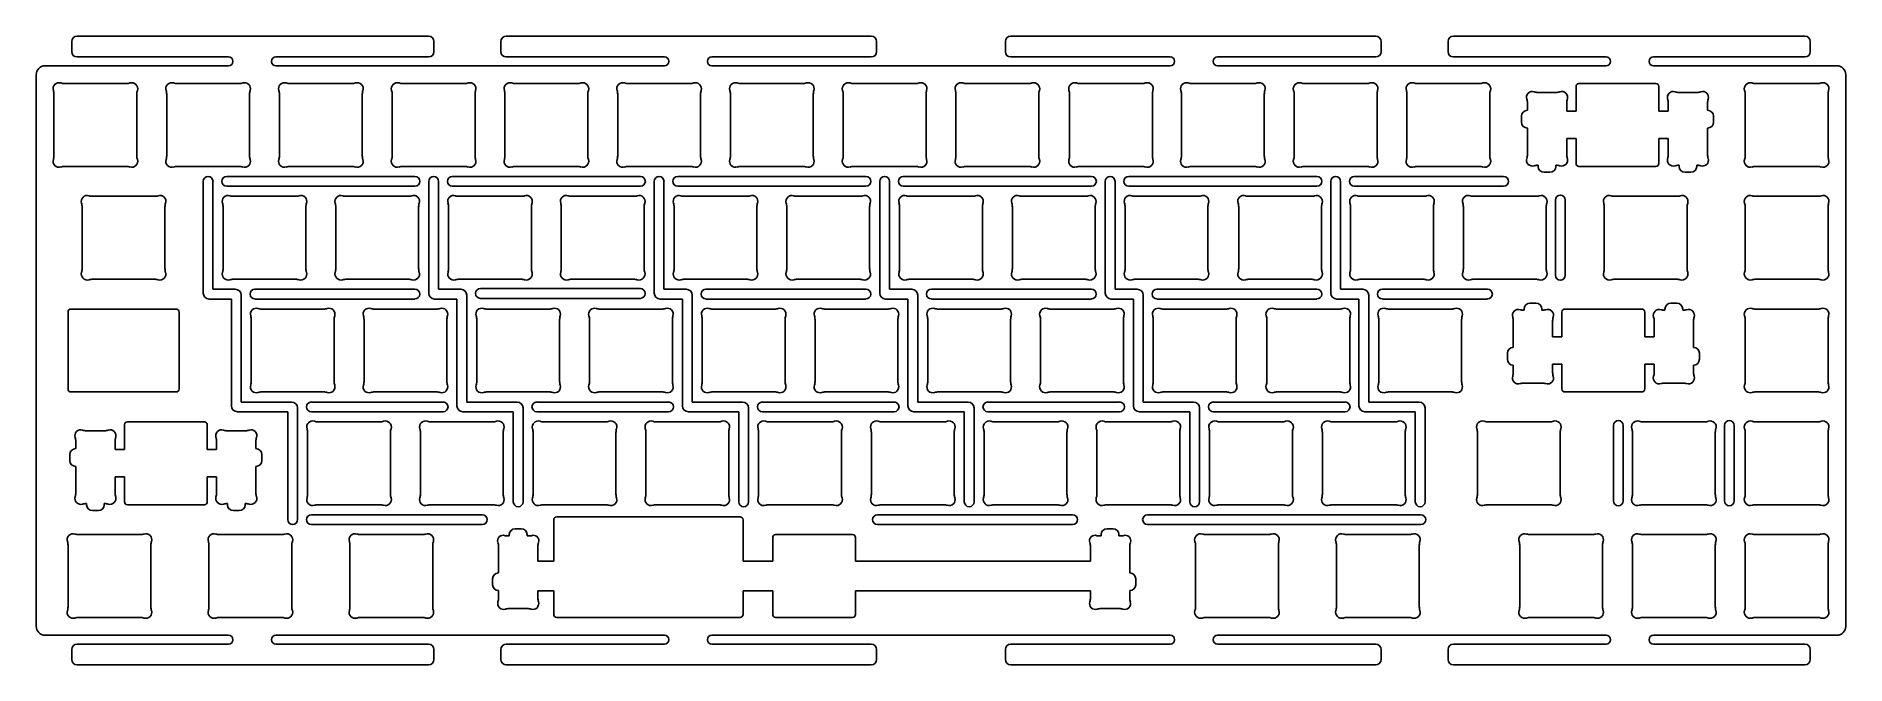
# Model space of a CAD drawing. Header units: millimetres. Extents: x 2850 to 3156, y 5797 to 5904.
import ezdxf

# ---------------------------------------------------------------- set-up
doc = ezdxf.new("R2010")
doc.units = ezdxf.units.MM
doc.layers.add('标注尺寸', color=2, linetype='Continuous')

msp = doc.modelspace()

# ---------------------------------------------------------------- linework, layer by layer
for p, q in [((2856.34, 5900.9), (2856.34, 5902.6)), ((2857.24, 5903.5), (2916.64, 5903.5)), ((2917.54, 5900.9), (2917.54, 5902.6)), ((2928.84, 5900.9), (2928.84, 5902.6)), ((2929.74, 5903.5), (2991.44, 5903.5)), ((2992.34, 5900.9), (2992.34, 5902.6)), ((3014.09, 5900.9), (3014.09, 5902.6)), ((3076.69, 5903.5), (3014.99, 5903.5)), ((3077.59, 5900.9), (3077.59, 5902.6)), ((3088.89, 5900.9), (3088.89, 5902.6)), ((3149.19, 5903.5), (3089.79, 5903.5)), ((3150.09, 5900.9), (3150.09, 5902.6)), ((2882.84, 5898.5), (2851.84, 5898.5)), ((2857.24, 5900), (2882.84, 5900)), ((2890.84, 5900), (2916.64, 5900)), ((2956.49, 5898.5), (2890.84, 5898.5)), ((2929.74, 5900), (2956.49, 5900)), ((2964.49, 5900), (2991.44, 5900)), ((2964.49, 5898.5), (2986.3, 5898.5)), ((3041.94, 5898.5), (2986.3, 5898.5)), ((3041.94, 5900), (3014.99, 5900)), ((3076.69, 5900), (3049.94, 5900)), ((3049.94, 5898.5), (3115.59, 5898.5)), ((3115.59, 5900), (3089.79, 5900)), ((3149.19, 5900), (3123.59, 5900)), ((3123.59, 5898.5), (3154.59, 5898.5)), ((2850.34, 5897), (2850.34, 5803.8)), ((2855.12, 5895.5), (2865.56, 5895.5)), ((2874.17, 5895.5), (2884.61, 5895.5)), ((2893.22, 5895.5), (2903.66, 5895.5)), ((2912.27, 5895.5), (2922.71, 5895.5)), ((2931.32, 5895.5), (2941.76, 5895.5)), ((2950.37, 5895.5), (2960.81, 5895.5)), ((2969.42, 5895.5), (2979.86, 5895.5)), ((2988.47, 5895.5), (2998.91, 5895.5)), ((3007.52, 5895.5), (3017.96, 5895.5)), ((3026.71, 5895.5), (3037.15, 5895.5)), ((3045.62, 5895.5), (3056.06, 5895.5)), ((3064.67, 5895.5), (3075.11, 5895.5)), ((3083.72, 5895.5), (3094.16, 5895.5)), ((3140.87, 5895.5), (3151.31, 5895.5)), ((3156.09, 5897), (3156.09, 5803.8)), ((2853.34, 5893.72), (2853.34, 5883.28)), ((2867.34, 5893.72), (2867.34, 5883.28)), ((2872.39, 5893.72), (2872.39, 5883.28)), ((2886.39, 5893.72), (2886.39, 5883.28)), ((2891.44, 5893.72), (2891.44, 5883.28)), ((2905.44, 5893.72), (2905.44, 5883.28)), ((2910.49, 5893.72), (2910.49, 5883.28)), ((2924.49, 5893.72), (2924.49, 5883.28)), ((2929.54, 5893.72), (2929.54, 5883.28)), ((2943.54, 5893.72), (2943.54, 5883.28)), ((2948.59, 5893.72), (2948.59, 5883.28)), ((2962.59, 5893.72), (2962.59, 5883.28)), ((2967.64, 5893.72), (2967.64, 5883.28)), ((2981.64, 5893.72), (2981.64, 5883.28)), ((2986.69, 5893.72), (2986.69, 5883.28)), ((3000.69, 5893.72), (3000.69, 5883.28)), ((3005.74, 5893.72), (3005.74, 5883.28)), ((3019.74, 5893.72), (3019.74, 5883.28)), ((3024.93, 5893.72), (3024.93, 5883.28)), ((3038.93, 5893.72), (3038.93, 5883.28)), ((3043.84, 5893.72), (3043.84, 5883.28)), ((3057.84, 5893.72), (3057.84, 5883.28)), ((3062.89, 5893.72), (3062.89, 5883.28)), ((3076.89, 5893.72), (3076.89, 5883.28)), ((3081.94, 5893.72), (3081.94, 5883.28)), ((3095.94, 5893.72), (3095.94, 5883.28)), ((3139.09, 5893.72), (3139.09, 5883.28)), ((3153.09, 5893.72), (3153.09, 5883.28)), ((2855.12, 5881.5), (2865.56, 5881.5)), ((2874.17, 5881.5), (2884.61, 5881.5)), ((2882.54, 5879.8), (2914.34, 5879.8)), ((2893.22, 5881.5), (2903.66, 5881.5)), ((2912.27, 5881.5), (2922.71, 5881.5)), ((2920.64, 5879.8), (2952.44, 5879.8)), ((2931.32, 5881.5), (2941.76, 5881.5)), ((2950.37, 5881.5), (2960.81, 5881.5)), ((2958.74, 5879.8), (2990.54, 5879.8)), ((2969.42, 5881.5), (2979.86, 5881.5)), ((2988.47, 5881.5), (2998.91, 5881.5)), ((2996.84, 5879.8), (3028.64, 5879.8)), ((3007.52, 5881.5), (3017.96, 5881.5)), ((3026.71, 5881.5), (3037.15, 5881.5)), ((3034.94, 5879.8), (3066.74, 5879.8)), ((3045.62, 5881.5), (3056.06, 5881.5)), ((3064.67, 5881.5), (3075.11, 5881.5)), ((3073.04, 5879.8), (3098.28, 5879.8)), ((3083.72, 5881.5), (3094.16, 5881.5)), ((3140.87, 5881.5), (3151.31, 5881.5)), ((2878.56, 5860.1), (2878.56, 5878.98)), ((2880.21, 5860.75), (2880.21, 5878.98)), ((2914.34, 5878.15), (2882.54, 5878.15)), ((2916.66, 5860.1), (2916.66, 5878.98)), ((2918.31, 5860.75), (2918.31, 5878.98)), ((2952.44, 5878.15), (2920.64, 5878.15)), ((2954.76, 5860.1), (2954.76, 5878.98)), ((2956.41, 5860.75), (2956.41, 5878.98)), ((2990.54, 5878.15), (2958.74, 5878.15)), ((2992.86, 5860.1), (2992.86, 5878.98)), ((2994.51, 5860.75), (2994.51, 5878.98)), ((3028.64, 5878.15), (2996.84, 5878.15)), ((3030.97, 5860.1), (3030.97, 5878.98)), ((3032.62, 5860.75), (3032.62, 5878.98)), ((3066.74, 5878.15), (3034.94, 5878.15)), ((3069.07, 5860.1), (3069.07, 5878.98)), ((3070.72, 5860.75), (3070.72, 5878.98)), ((3098.28, 5878.15), (3073.04, 5878.15)), ((2858.1, 5874.67), (2858.1, 5864.23)), ((2859.88, 5876.45), (2870.32, 5876.45)), ((2872.1, 5874.67), (2872.1, 5864.23)), ((2881.91, 5874.67), (2881.91, 5864.23)), ((2883.69, 5876.45), (2894.14, 5876.45)), ((2895.91, 5874.67), (2895.91, 5864.23)), ((2900.96, 5874.67), (2900.96, 5864.23)), ((2902.74, 5876.45), (2913.19, 5876.45)), ((2914.96, 5874.67), (2914.96, 5864.23)), ((2920.01, 5874.67), (2920.01, 5864.23)), ((2921.79, 5876.45), (2932.24, 5876.45)), ((2934.01, 5874.67), (2934.01, 5864.23)), ((2939.06, 5874.67), (2939.06, 5864.23)), ((2940.84, 5876.45), (2951.29, 5876.45)), ((2953.06, 5874.67), (2953.06, 5864.23)), ((2958.11, 5874.67), (2958.11, 5864.23)), ((2959.89, 5876.45), (2970.34, 5876.45)), ((2972.11, 5874.67), (2972.11, 5864.23)), ((2977.16, 5874.67), (2977.16, 5864.23)), ((2978.94, 5876.45), (2989.38, 5876.45)), ((2991.16, 5874.67), (2991.16, 5864.23)), ((2996.21, 5874.67), (2996.21, 5864.23)), ((2997.99, 5876.45), (3008.43, 5876.45)), ((3010.21, 5874.67), (3010.21, 5864.23)), ((3015.27, 5874.67), (3015.27, 5864.23)), ((3017.04, 5876.45), (3027.49, 5876.45)), ((3029.27, 5874.67), (3029.27, 5864.23)), ((3034.32, 5874.67), (3034.32, 5864.23)), ((3036.09, 5876.45), (3046.54, 5876.45)), ((3048.32, 5874.67), (3048.32, 5864.23)), ((3053.51, 5874.67), (3053.51, 5864.23)), ((3055.29, 5876.45), (3065.73, 5876.45)), ((3067.51, 5874.67), (3067.51, 5864.23)), ((3072.42, 5874.67), (3072.42, 5864.23)), ((3074.19, 5876.45), (3084.64, 5876.45)), ((3086.42, 5874.67), (3086.42, 5864.23)), ((3091.47, 5874.67), (3091.47, 5864.23)), ((3093.24, 5876.45), (3103.69, 5876.45)), ((3105.47, 5874.67), (3105.47, 5864.23)), ((3107.02, 5863.1), (3107.02, 5875.84)), ((3108.67, 5863.1), (3108.67, 5875.84)), ((3115.28, 5874.67), (3115.28, 5864.23)), ((3117.06, 5876.45), (3127.5, 5876.45)), ((3129.28, 5874.67), (3129.28, 5864.23)), ((3139.09, 5874.67), (3139.09, 5864.23)), ((3140.87, 5876.45), (3151.31, 5876.45)), ((3153.09, 5874.67), (3153.09, 5864.23)), ((2859.88, 5862.45), (2870.32, 5862.45)), ((2883.69, 5862.45), (2894.14, 5862.45)), ((2902.74, 5862.45), (2913.19, 5862.45)), ((2921.79, 5862.45), (2932.24, 5862.45)), ((2940.84, 5862.45), (2951.29, 5862.45)), ((2959.89, 5862.45), (2970.34, 5862.45)), ((2978.94, 5862.45), (2989.38, 5862.45)), ((2997.99, 5862.45), (3008.43, 5862.45)), ((3017.04, 5862.45), (3027.49, 5862.45)), ((3036.09, 5862.45), (3046.54, 5862.45)), ((3055.29, 5862.45), (3065.73, 5862.45)), ((3074.19, 5862.45), (3084.64, 5862.45)), ((3093.24, 5862.45), (3103.69, 5862.45)), ((3117.06, 5862.45), (3127.5, 5862.45)), ((3140.87, 5862.45), (3151.31, 5862.45)), ((2883.33, 5859.1), (2879.56, 5859.1)), ((2883.98, 5860.75), (2880.21, 5860.75)), ((2883.33, 5841.05), (2883.33, 5859.1)), ((2884.98, 5841.7), (2884.98, 5859.75)), ((2887.3, 5860.75), (2914.32, 5860.75)), ((2914.32, 5859.1), (2887.3, 5859.1)), ((2921.43, 5859.1), (2917.66, 5859.1)), ((2922.08, 5860.75), (2918.31, 5860.75)), ((2921.43, 5841.05), (2921.43, 5859.1)), ((2923.08, 5841.7), (2923.08, 5859.75)), ((2925.4, 5860.86), (2952.42, 5860.86)), ((2952.42, 5859.21), (2925.4, 5859.21)), ((2959.53, 5859.1), (2955.76, 5859.1)), ((2960.18, 5860.75), (2956.41, 5860.75)), ((2959.53, 5841.05), (2959.53, 5859.1)), ((2961.18, 5841.7), (2961.18, 5859.75)), ((2963.5, 5860.75), (2990.52, 5860.75)), ((2990.52, 5859.1), (2963.5, 5859.1)), ((2997.63, 5859.1), (2993.86, 5859.1)), ((2998.28, 5860.75), (2994.51, 5860.75)), ((2997.63, 5841.05), (2997.63, 5859.1)), ((2999.28, 5841.7), (2999.28, 5859.75)), ((3001.6, 5860.75), (3028.62, 5860.75)), ((3028.62, 5859.1), (3001.6, 5859.1)), ((3035.73, 5859.1), (3031.97, 5859.1)), ((3036.38, 5860.75), (3032.62, 5860.75)), ((3035.73, 5841.05), (3035.73, 5859.1)), ((3037.38, 5841.7), (3037.38, 5859.75)), ((3039.7, 5860.75), (3066.72, 5860.75)), ((3066.72, 5859.1), (3039.7, 5859.1)), ((3073.83, 5859.1), (3070.07, 5859.1)), ((3074.48, 5860.75), (3070.72, 5860.75)), ((3073.83, 5841.05), (3073.83, 5859.1)), ((3075.48, 5841.7), (3075.48, 5859.75)), ((3077.8, 5860.75), (3095.55, 5860.75)), ((3095.55, 5859.1), (3077.8, 5859.1)), ((2874.48, 5855.62), (2874.48, 5845.18)), ((2886.68, 5855.62), (2886.68, 5845.18)), ((2888.46, 5857.4), (2898.9, 5857.4)), ((2900.68, 5855.62), (2900.68, 5845.18)), ((2905.73, 5855.62), (2905.73, 5845.18)), ((2907.51, 5857.4), (2917.95, 5857.4)), ((2919.73, 5855.62), (2919.73, 5845.18)), ((2924.78, 5855.62), (2924.78, 5845.18)), ((2926.56, 5857.4), (2937, 5857.4)), ((2938.78, 5855.62), (2938.78, 5845.18)), ((2943.83, 5855.62), (2943.83, 5845.18)), ((2945.61, 5857.4), (2956.05, 5857.4)), ((2957.83, 5855.62), (2957.83, 5845.18)), ((2962.88, 5855.62), (2962.88, 5845.18)), ((2964.66, 5857.4), (2975.1, 5857.4)), ((2976.88, 5855.62), (2976.88, 5845.18)), ((2981.93, 5855.62), (2981.93, 5845.18)), ((2983.71, 5857.4), (2994.15, 5857.4)), ((2995.93, 5855.62), (2995.93, 5845.18)), ((3000.98, 5855.62), (3000.98, 5845.18)), ((3002.76, 5857.4), (3013.2, 5857.4)), ((3014.98, 5855.62), (3014.98, 5845.18)), ((3020.03, 5855.62), (3020.03, 5845.18)), ((3021.81, 5857.4), (3032.25, 5857.4)), ((3034.03, 5855.62), (3034.03, 5845.18)), ((3039.08, 5855.62), (3039.08, 5845.18)), ((3040.86, 5857.4), (3051.3, 5857.4)), ((3053.08, 5855.62), (3053.08, 5845.18)), ((3058.27, 5855.62), (3058.27, 5845.18)), ((3060.05, 5857.4), (3070.49, 5857.4)), ((3072.27, 5855.62), (3072.27, 5845.18)), ((3077.18, 5855.62), (3077.18, 5845.18)), ((3078.96, 5857.4), (3089.4, 5857.4)), ((3091.18, 5855.62), (3091.18, 5845.18)), ((3139.09, 5855.62), (3139.09, 5845.18)), ((3140.87, 5857.4), (3151.31, 5857.4)), ((3153.09, 5855.62), (3153.09, 5845.18)), ((2888.46, 5843.4), (2898.9, 5843.4)), ((2907.51, 5843.4), (2917.95, 5843.4)), ((2926.56, 5843.4), (2937, 5843.4)), ((2945.61, 5843.4), (2956.05, 5843.4)), ((2964.66, 5843.4), (2975.1, 5843.4)), ((2983.71, 5843.4), (2994.15, 5843.4)), ((3002.76, 5843.4), (3013.2, 5843.4)), ((3021.81, 5843.4), (3032.25, 5843.4)), ((3040.86, 5843.4), (3051.3, 5843.4)), ((3060.05, 5843.4), (3070.49, 5843.4)), ((3078.96, 5843.4), (3089.4, 5843.4)), ((3140.87, 5843.4), (3151.31, 5843.4)), ((2892.85, 5840.05), (2884.33, 5840.05)), ((2893.5, 5841.7), (2884.98, 5841.7)), ((2892.85, 5821.83), (2892.85, 5840.05)), ((2894.5, 5821.83), (2894.5, 5840.7)), ((2896.83, 5841.7), (2919.1, 5841.7)), ((2919.1, 5840.05), (2896.83, 5840.05)), ((2930.95, 5840.05), (2922.43, 5840.05)), ((2931.6, 5841.7), (2923.08, 5841.7)), ((2930.95, 5824.83), (2930.95, 5840.05)), ((2932.6, 5824.83), (2932.6, 5840.7)), ((2934.93, 5841.7), (2957.2, 5841.7)), ((2957.2, 5840.05), (2934.93, 5840.05)), ((2969.05, 5840.05), (2960.53, 5840.05)), ((2969.7, 5841.7), (2961.18, 5841.7)), ((2969.05, 5824.83), (2969.05, 5840.05)), ((2970.7, 5824.83), (2970.7, 5840.7)), ((2973.03, 5841.7), (2995.3, 5841.7)), ((2995.3, 5840.05), (2973.03, 5840.05)), ((3007.15, 5840.05), (2998.63, 5840.05)), ((3007.8, 5841.7), (2999.28, 5841.7)), ((3007.15, 5824.83), (3007.15, 5840.05)), ((3008.8, 5824.83), (3008.8, 5840.7)), ((3011.13, 5841.7), (3033.4, 5841.7)), ((3033.4, 5840.05), (3011.13, 5840.05)), ((3045.25, 5840.05), (3036.73, 5840.05)), ((3045.9, 5841.7), (3037.38, 5841.7)), ((3045.25, 5824.83), (3045.25, 5840.05)), ((3046.9, 5824.83), (3046.9, 5840.7)), ((3049.23, 5841.7), (3071.5, 5841.7)), ((3071.5, 5840.05), (3049.23, 5840.05)), ((3083.35, 5840.05), (3074.83, 5840.05)), ((3084, 5841.7), (3075.48, 5841.7)), ((3083.35, 5824.83), (3083.35, 5840.05)), ((3085, 5824.83), (3085, 5840.7)), ((2897.98, 5838.35), (2908.42, 5838.35)), ((2917.03, 5838.35), (2927.47, 5838.35)), ((2936.08, 5838.35), (2946.52, 5838.35)), ((2955.13, 5838.35), (2965.57, 5838.35)), ((2974.18, 5838.35), (2984.62, 5838.35)), ((2993.23, 5838.35), (3003.67, 5838.35)), ((3012.28, 5838.35), (3022.72, 5838.35)), ((3031.33, 5838.35), (3041.77, 5838.35)), ((3050.38, 5838.35), (3060.82, 5838.35)), ((3069.43, 5838.35), (3079.87, 5838.35)), ((3095.63, 5838.35), (3106.07, 5838.35)), ((3116.83, 5825), (3116.83, 5837.74)), ((3118.48, 5825), (3118.48, 5837.74)), ((3121.82, 5838.35), (3132.26, 5838.35)), ((3135.6, 5825), (3135.6, 5837.74)), ((3137.25, 5825), (3137.25, 5837.74)), ((3140.87, 5838.35), (3151.31, 5838.35)), ((2896.2, 5836.57), (2896.2, 5826.13)), ((2910.2, 5836.57), (2910.2, 5826.13)), ((2915.25, 5836.57), (2915.25, 5826.13)), ((2929.25, 5836.57), (2929.25, 5826.13)), ((2934.3, 5836.57), (2934.3, 5826.13)), ((2948.3, 5836.57), (2948.3, 5826.13)), ((2953.35, 5836.57), (2953.35, 5826.13)), ((2967.35, 5836.57), (2967.35, 5826.13)), ((2972.4, 5836.57), (2972.4, 5826.13)), ((2986.4, 5836.57), (2986.4, 5826.13)), ((2991.45, 5836.57), (2991.45, 5826.13)), ((3005.45, 5836.57), (3005.45, 5826.13)), ((3010.5, 5836.57), (3010.5, 5826.13)), ((3024.5, 5836.57), (3024.5, 5826.13)), ((3029.55, 5836.57), (3029.55, 5826.13)), ((3043.55, 5836.57), (3043.55, 5826.13)), ((3048.6, 5836.57), (3048.6, 5826.13)), ((3062.6, 5836.57), (3062.6, 5826.13)), ((3067.65, 5836.57), (3067.65, 5826.13)), ((3081.65, 5836.57), (3081.65, 5826.13)), ((3093.85, 5836.57), (3093.85, 5826.13)), ((3107.85, 5836.57), (3107.85, 5826.13)), ((3120.04, 5836.57), (3120.04, 5826.13)), ((3134.04, 5836.57), (3134.04, 5826.13)), ((3139.09, 5836.57), (3139.09, 5826.13)), ((3153.09, 5836.57), (3153.09, 5826.13)), ((2896.83, 5822.65), (2925.7, 5822.65)), ((2897.98, 5824.35), (2908.42, 5824.35)), ((2917.03, 5824.35), (2927.47, 5824.35)), ((2936.08, 5824.35), (2946.52, 5824.35)), ((2937.78, 5814.8), (2937.78, 5821.8)), ((2938.28, 5822.3), (2969.28, 5822.3)), ((2955.13, 5824.35), (2965.57, 5824.35)), ((2969.78, 5814.8), (2969.78, 5821.8)), ((2974.18, 5824.35), (2984.62, 5824.35)), ((2992.48, 5822.65), (3025.46, 5822.65)), ((2993.23, 5824.35), (3003.67, 5824.35)), ((3012.28, 5824.35), (3022.72, 5824.35)), ((3031.33, 5824.35), (3041.77, 5824.35)), ((3038.11, 5822.65), (3084.29, 5822.65)), ((3050.38, 5824.35), (3060.82, 5824.35)), ((3069.43, 5824.35), (3079.87, 5824.35)), ((3095.63, 5824.35), (3106.07, 5824.35)), ((3121.82, 5824.35), (3132.26, 5824.35)), ((3140.87, 5824.35), (3151.31, 5824.35)), ((2857.5, 5819.3), (2867.94, 5819.3)), ((2881.31, 5819.3), (2891.75, 5819.3)), ((2925.7, 5821), (2896.83, 5821)), ((2905.13, 5819.3), (2915.57, 5819.3)), ((3025.46, 5821), (2992.48, 5821)), ((3084.29, 5821), (3038.11, 5821)), ((3058.44, 5819.3), (3048, 5819.3)), ((3082.25, 5819.3), (3071.81, 5819.3)), ((3102.77, 5819.3), (3113.21, 5819.3)), ((3121.82, 5819.3), (3132.26, 5819.3)), ((3140.87, 5819.3), (3151.31, 5819.3)), ((2855.72, 5817.52), (2855.72, 5807.08)), ((2869.72, 5817.52), (2869.72, 5807.08)), ((2879.53, 5817.52), (2879.53, 5807.08)), ((2893.53, 5817.52), (2893.53, 5807.08)), ((2903.35, 5817.52), (2903.35, 5807.08)), ((2917.35, 5817.52), (2917.35, 5807.08)), ((3046.22, 5817.52), (3046.22, 5807.08)), ((3060.22, 5817.52), (3060.22, 5807.08)), ((3070.03, 5817.52), (3070.03, 5807.08)), ((3084.03, 5817.52), (3084.03, 5807.08)), ((3100.99, 5817.52), (3100.99, 5807.08)), ((3114.99, 5817.52), (3114.99, 5807.08)), ((3120.04, 5817.52), (3120.04, 5807.08)), ((3134.04, 5817.52), (3134.04, 5807.08)), ((3139.09, 5817.52), (3139.09, 5807.08)), ((3153.09, 5817.52), (3153.09, 5807.08)), ((2937.78, 5809.8), (2937.78, 5805.8)), ((2969.78, 5805.8), (2969.78, 5809.8)), ((2857.5, 5805.3), (2867.94, 5805.3)), ((2881.31, 5805.3), (2891.75, 5805.3)), ((2905.13, 5805.3), (2915.57, 5805.3)), ((2969.28, 5805.3), (2938.28, 5805.3)), ((3058.44, 5805.3), (3048, 5805.3)), ((3082.25, 5805.3), (3071.81, 5805.3)), ((3102.77, 5805.3), (3113.21, 5805.3)), ((3121.82, 5805.3), (3132.26, 5805.3)), ((3140.87, 5805.3), (3151.31, 5805.3)), ((2882.84, 5802.3), (2851.84, 5802.3)), ((2857.24, 5800.8), (2882.84, 5800.8)), ((2956.49, 5802.3), (2890.84, 5802.3)), ((2890.84, 5800.8), (2916.64, 5800.8)), ((2929.74, 5800.8), (2956.49, 5800.8)), ((2964.49, 5802.3), (2986.3, 5802.3)), ((2964.49, 5800.8), (2991.44, 5800.8)), ((3041.94, 5802.3), (2986.3, 5802.3)), ((3041.94, 5800.8), (3014.99, 5800.8)), ((3049.94, 5802.3), (3115.59, 5802.3)), ((3076.69, 5800.8), (3049.94, 5800.8)), ((3115.59, 5800.8), (3089.79, 5800.8)), ((3123.59, 5802.3), (3154.59, 5802.3)), ((3149.19, 5800.8), (3123.59, 5800.8)), ((2856.34, 5799.9), (2856.34, 5798.2)), ((2857.24, 5797.3), (2916.64, 5797.3)), ((2917.54, 5799.9), (2917.54, 5798.2)), ((2928.84, 5799.9), (2928.84, 5798.2)), ((2929.74, 5797.3), (2991.44, 5797.3)), ((2992.34, 5799.9), (2992.34, 5798.2)), ((3014.09, 5799.9), (3014.09, 5798.2)), ((3076.69, 5797.3), (3014.99, 5797.3)), ((3077.59, 5799.9), (3077.59, 5798.2)), ((3088.89, 5799.9), (3088.89, 5798.2)), ((3149.19, 5797.3), (3089.79, 5797.3)), ((3150.09, 5799.9), (3150.09, 5798.2))]:
    msp.add_line(p, q)
at = {"color": 0}
for p, q in [((3110.51, 5890.81), (3110.51, 5895.01)), ((3111.01, 5895.51), (3124.01, 5895.51)), ((3124.51, 5890.81), (3124.51, 5895.01)), ((3102.29, 5892.23), (3102.29, 5890.98)), ((3104.07, 5894.01), (3107.16, 5894.01)), ((3108.94, 5892.23), (3108.94, 5890.81)), ((3126.09, 5892.23), (3126.09, 5890.81)), ((3130.96, 5894.01), (3127.87, 5894.01)), ((3132.74, 5892.23), (3132.74, 5890.98)), ((3101.29, 5888.98), (3101.29, 5889.98)), ((3110.51, 5890.81), (3108.94, 5890.81)), ((3124.51, 5890.81), (3126.09, 5890.81)), ((3133.74, 5888.98), (3133.74, 5889.98)), ((3102.29, 5883.49), (3102.29, 5887.98)), ((3110.51, 5886.21), (3108.94, 5886.21)), ((3108.94, 5886.21), (3108.94, 5883.49)), ((3110.51, 5882.01), (3110.51, 5886.21)), ((3124.51, 5886.21), (3126.09, 5886.21)), ((3124.51, 5882.01), (3124.51, 5886.21)), ((3132.74, 5883.49), (3132.74, 5887.98)), ((3104.07, 5881.71), (3104.11, 5881.71)), ((3104.11, 5881.51), (3104.11, 5881.71)), ((3105.11, 5880.51), (3106.11, 5880.51)), ((3107.11, 5881.51), (3107.11, 5881.71)), ((3107.16, 5881.71), (3107.11, 5881.71)), ((3111.01, 5881.51), (3124.01, 5881.51)), ((3127.87, 5881.71), (3127.91, 5881.71)), ((3127.91, 5881.51), (3127.91, 5881.71)), ((3129.91, 5880.51), (3128.91, 5880.51)), ((3130.91, 5881.51), (3130.91, 5881.71)), ((3130.96, 5881.71), (3130.91, 5881.71)), ((3102.73, 5858.4), (3103.73, 5858.4)), ((3127.53, 5858.4), (3126.53, 5858.4)), ((3099.91, 5855.42), (3099.91, 5850.93)), ((3101.69, 5857.2), (3101.73, 5857.2)), ((3101.73, 5857.4), (3101.73, 5857.2)), ((3104.73, 5857.4), (3104.73, 5857.2)), ((3104.78, 5857.2), (3104.73, 5857.2)), ((3106.56, 5852.7), (3106.56, 5855.42)), ((3108.13, 5856.9), (3108.13, 5852.7)), ((3121.63, 5857.4), (3108.63, 5857.4)), ((3122.13, 5856.9), (3122.13, 5852.7)), ((3123.71, 5852.7), (3123.71, 5855.42)), ((3125.49, 5857.2), (3125.53, 5857.2)), ((3125.53, 5857.4), (3125.53, 5857.2)), ((3128.53, 5857.4), (3128.53, 5857.2)), ((3128.58, 5857.2), (3128.53, 5857.2)), ((3130.36, 5855.42), (3130.36, 5850.93)), ((3108.13, 5852.7), (3106.56, 5852.7)), ((3123.66, 5852.7), (3122.13, 5852.7)), ((3122.13, 5852.7), (3123.71, 5852.7)), ((3098.91, 5849.93), (3098.91, 5848.93)), ((3131.36, 5849.93), (3131.36, 5848.93)), ((3099.91, 5846.68), (3099.91, 5847.93)), ((3108.13, 5848.1), (3106.56, 5848.1)), ((3106.56, 5846.68), (3106.56, 5848.1)), ((3108.13, 5848.1), (3108.13, 5843.9)), ((3122.13, 5848.1), (3123.71, 5848.1)), ((3122.13, 5848.1), (3122.13, 5843.9)), ((3123.71, 5846.68), (3123.71, 5848.1)), ((3130.36, 5846.68), (3130.36, 5847.93)), ((3101.69, 5844.9), (3104.78, 5844.9)), ((3121.63, 5843.4), (3108.63, 5843.4)), ((3128.58, 5844.9), (3125.49, 5844.9)), ((2858.8, 5836.85), (2861.89, 5836.85)), ((2865.25, 5833.65), (2865.25, 5837.85)), ((2865.75, 5838.35), (2878.75, 5838.35)), ((2879.25, 5833.65), (2879.25, 5837.85)), ((2885.69, 5836.85), (2882.6, 5836.85)), ((2857.02, 5835.07), (2857.02, 5833.82)), ((2863.67, 5835.07), (2863.67, 5833.65)), ((2880.82, 5835.07), (2880.82, 5833.65)), ((2887.47, 5835.07), (2887.47, 5833.82)), ((2856.02, 5831.82), (2856.02, 5832.82)), ((2857.02, 5826.33), (2857.02, 5830.82)), ((2865.25, 5833.65), (2863.67, 5833.65)), ((2879.25, 5833.65), (2880.82, 5833.65)), ((2887.47, 5826.33), (2887.47, 5830.82)), ((2888.47, 5831.82), (2888.47, 5832.82)), ((2865.25, 5829.05), (2863.67, 5829.05)), ((2863.67, 5829.05), (2863.67, 5826.33)), ((2865.25, 5824.85), (2865.25, 5829.05)), ((2879.25, 5829.05), (2880.82, 5829.05)), ((2879.25, 5824.85), (2879.25, 5829.05)), ((2880.82, 5829.05), (2880.82, 5826.33)), ((2858.8, 5824.55), (2858.85, 5824.55)), ((2858.85, 5824.35), (2858.85, 5824.55)), ((2861.85, 5824.35), (2861.85, 5824.55)), ((2861.89, 5824.55), (2861.85, 5824.55)), ((2882.6, 5824.55), (2882.65, 5824.55)), ((2882.65, 5824.35), (2882.65, 5824.55)), ((2885.65, 5824.35), (2885.65, 5824.55)), ((2885.69, 5824.55), (2885.65, 5824.55)), ((2859.85, 5823.35), (2860.85, 5823.35)), ((2865.75, 5824.35), (2878.75, 5824.35)), ((2884.65, 5823.35), (2883.65, 5823.35)), ((2930.24, 5819.1), (2930.28, 5819.1)), ((2930.28, 5819.3), (2930.28, 5819.1)), ((2931.28, 5820.3), (2932.28, 5820.3)), ((2933.28, 5819.3), (2933.28, 5819.1)), ((2933.33, 5819.1), (2933.28, 5819.1)), ((2974.78, 5818.8), (2974.78, 5814.8)), ((2975.28, 5819.3), (2988.28, 5819.3)), ((2988.78, 5818.8), (2988.78, 5814.8)), ((3030.28, 5819.3), (3030.28, 5819.1)), ((3031.28, 5820.3), (3032.28, 5820.3)), ((3033.28, 5819.3), (3033.28, 5819.1)), ((2928.46, 5817.32), (2928.46, 5812.83)), ((2935.11, 5814.8), (2935.11, 5817.32)), ((3028.46, 5814.8), (3028.46, 5817.32)), ((3035.11, 5817.32), (3035.11, 5812.83)), ((2937.78, 5814.8), (2935.11, 5814.8)), ((2974.78, 5814.8), (2969.78, 5814.8)), ((2988.78, 5814.8), (3028.46, 5814.8)), ((2927.46, 5811.83), (2927.46, 5810.83)), ((2928.46, 5808.58), (2928.46, 5809.83)), ((2935.11, 5808.58), (2935.11, 5809.8)), ((2937.78, 5809.8), (2935.11, 5809.8)), ((2974.78, 5809.8), (2969.78, 5809.8)), ((2974.78, 5809.8), (2974.78, 5805.8)), ((2988.78, 5809.8), (2988.78, 5805.8)), ((2988.78, 5809.8), (3028.46, 5809.8)), ((3028.46, 5808.58), (3028.46, 5809.8)), ((3035.11, 5808.58), (3035.11, 5809.83)), ((3036.11, 5811.83), (3036.11, 5810.83)), ((2930.24, 5806.8), (2933.33, 5806.8)), ((3033.33, 5806.8), (3030.24, 5806.8)), ((2975.28, 5805.3), (2988.28, 5805.3))]:
    msp.add_line(p, q, dxfattribs=at)
at = {"linetype": 'Continuous'}
for p, q in [((3126.09, 5883.49), (3126.09, 5886.21)), ((2856.23, 5843.4), (2873.99, 5843.4))]:
    msp.add_line(p, q, dxfattribs=at)
at = {"color": 7, "linetype": 'Continuous'}
for p, q in [((2855.73, 5856.9), (2855.73, 5843.9)), ((2873.99, 5857.4), (2856.23, 5857.4)), ((2874.49, 5843.9), (2874.49, 5856.9))]:
    msp.add_line(p, q, dxfattribs=at)
for centre, radius, start, end in [((2857.24, 5902.6), 0.9, 90, 180), ((2916.64, 5902.6), 0.9, 0, 90), ((2929.74, 5902.6), 0.9, 90, 180), ((2991.44, 5902.6), 0.9, 0, 90), ((3014.99, 5902.6), 0.9, 90, 180), ((3076.69, 5902.6), 0.9, 0, 90), ((3089.79, 5902.6), 0.9, 90, 180), ((3149.19, 5902.6), 0.9, 0, 90), ((2851.84, 5897), 1.5, 90, 180), ((2857.24, 5900.9), 0.9, 180, 270), ((2882.84, 5899.25), 0.75, 270, 90), ((2890.84, 5899.25), 0.75, 90, 270), ((2916.64, 5900.9), 0.9, 270, 0), ((2929.74, 5900.9), 0.9, 180, 270), ((2956.49, 5899.25), 0.75, 270, 90), ((2964.49, 5899.25), 0.75, 90, 270), ((2991.44, 5900.9), 0.9, 270, 0), ((3014.99, 5900.9), 0.9, 180, 270), ((3041.94, 5899.25), 0.75, 270, 90), ((3049.94, 5899.25), 0.75, 90, 270), ((3076.69, 5900.9), 0.9, 270, 0), ((3089.79, 5900.9), 0.9, 180, 270), ((3115.59, 5899.25), 0.75, 270, 90), ((3123.59, 5899.25), 0.75, 90, 270), ((3149.19, 5900.9), 0.9, 270, 0), ((3154.59, 5897), 1.5, 0, 90), ((2854.19, 5894.65), 1, 72.0237, 197.9763), ((2855.12, 5897.5), 2, 252.0237, 270), ((2865.56, 5897.5), 2, 270, 287.9763), ((2866.49, 5894.65), 1, 342.0237, 107.9763), ((2873.24, 5894.65), 1, 72.0237, 197.9763), ((2874.17, 5897.5), 2, 252.0237, 270), ((2884.61, 5897.5), 2, 270, 287.9763), ((2885.54, 5894.65), 1, 342.0237, 107.9763), ((2892.29, 5894.65), 1, 72.0237, 197.9763), ((2893.22, 5897.5), 2, 252.0237, 270), ((2903.66, 5897.5), 2, 270, 287.9763), ((2904.59, 5894.65), 1, 342.0237, 107.9763), ((2911.34, 5894.65), 1, 72.0237, 197.9763), ((2912.27, 5897.5), 2, 252.0237, 270), ((2922.71, 5897.5), 2, 270, 287.9763), ((2923.64, 5894.65), 1, 342.0237, 107.9763), ((2930.39, 5894.65), 1, 72.0237, 197.9763), ((2931.32, 5897.5), 2, 252.0237, 270), ((2941.76, 5897.5), 2, 270, 287.9763), ((2942.69, 5894.65), 1, 342.0237, 107.9763), ((2949.44, 5894.65), 1, 72.0237, 197.9763), ((2950.37, 5897.5), 2, 252.0237, 270), ((2960.81, 5897.5), 2, 270, 287.9763), ((2961.73, 5894.65), 1, 342.0237, 107.9763), ((2968.49, 5894.65), 1, 72.0237, 197.9763), ((2969.42, 5897.5), 2, 252.0237, 270), ((2979.86, 5897.5), 2, 270, 287.9763), ((2980.78, 5894.65), 1, 342.0237, 107.9763), ((2987.54, 5894.65), 1, 72.0237, 197.9763), ((2988.47, 5897.5), 2, 252.0237, 270), ((2998.91, 5897.5), 2, 270, 287.9763), ((2999.84, 5894.65), 1, 342.0237, 107.9763), ((3006.59, 5894.65), 1, 72.0237, 197.9763), ((3007.52, 5897.5), 2, 252.0237, 270), ((3017.96, 5897.5), 2, 270, 287.9763), ((3018.89, 5894.65), 1, 342.0237, 107.9763), ((3025.79, 5894.65), 1, 72.0237, 197.9763), ((3026.71, 5897.5), 2, 252.0237, 270), ((3037.15, 5897.5), 2, 270, 287.9763), ((3038.08, 5894.65), 1, 342.0237, 107.9763), ((3044.69, 5894.65), 1, 72.0237, 197.9763), ((3045.62, 5897.5), 2, 252.0237, 270), ((3056.06, 5897.5), 2, 270, 287.9763), ((3056.99, 5894.65), 1, 342.0237, 107.9763), ((3063.74, 5894.65), 1, 72.0237, 197.9763), ((3064.67, 5897.5), 2, 252.0237, 270), ((3075.11, 5897.5), 2, 270, 287.9763), ((3076.04, 5894.65), 1, 342.0237, 107.9763), ((3082.79, 5894.65), 1, 72.0237, 197.9763), ((3083.72, 5897.5), 2, 252.0237, 270), ((3094.16, 5897.5), 2, 270, 287.9763), ((3095.09, 5894.65), 1, 342.0237, 107.9763), ((3139.94, 5894.65), 1, 72.0237, 197.9763), ((3140.87, 5897.5), 2, 252.0237, 270), ((3151.31, 5897.5), 2, 270, 287.9763), ((3152.24, 5894.65), 1, 342.0237, 107.9763), ((2851.34, 5893.72), 2, 0, 17.9763), ((2869.34, 5893.72), 2, 162.0237, 180), ((2870.39, 5893.72), 2, 0, 17.9763), ((2888.39, 5893.72), 2, 162.0237, 180), ((2889.44, 5893.72), 2, 0, 17.9763), ((2907.44, 5893.72), 2, 162.0237, 180), ((2908.49, 5893.72), 2, 0, 17.9763), ((2926.49, 5893.72), 2, 162.0237, 180), ((2927.54, 5893.72), 2, 0, 17.9763), ((2945.54, 5893.72), 2, 162.0237, 180), ((2946.59, 5893.72), 2, 0, 17.9763), ((2964.59, 5893.72), 2, 162.0237, 180), ((2965.64, 5893.72), 2, 0, 17.9763), ((2983.64, 5893.72), 2, 162.0237, 180), ((2984.69, 5893.72), 2, 0, 17.9763), ((3002.69, 5893.72), 2, 162.0237, 180), ((3003.74, 5893.72), 2, 0, 17.9763), ((3021.74, 5893.72), 2, 162.0237, 180), ((3022.93, 5893.72), 2, 0, 17.9763), ((3040.93, 5893.72), 2, 162.0237, 180), ((3041.84, 5893.72), 2, 0, 17.9763), ((3059.84, 5893.72), 2, 162.0237, 180), ((3060.89, 5893.72), 2, 0, 17.9763), ((3078.89, 5893.72), 2, 162.0237, 180), ((3079.94, 5893.72), 2, 0, 17.9763), ((3097.94, 5893.72), 2, 162.0237, 180), ((3137.09, 5893.72), 2, 0, 17.9763), ((3155.09, 5893.72), 2, 162.0237, 180), ((2854.19, 5882.36), 1, 162.0237, 287.9763), ((2851.34, 5883.28), 2, 342.0237, 0), ((2866.49, 5882.36), 1, 252.0237, 17.9763), ((2869.34, 5883.28), 2, 180, 197.9763), ((2873.24, 5882.36), 1, 162.0237, 287.9763), ((2870.39, 5883.28), 2, 342.0237, 0), ((2885.54, 5882.36), 1, 252.0237, 17.9763), ((2888.39, 5883.28), 2, 180, 197.9763), ((2892.29, 5882.36), 1, 162.0237, 287.9763), ((2889.44, 5883.28), 2, 342.0237, 0), ((2904.59, 5882.36), 1, 252.0237, 17.9763), ((2907.44, 5883.28), 2, 180, 197.9763), ((2911.34, 5882.36), 1, 162.0237, 287.9763), ((2908.49, 5883.28), 2, 342.0237, 0), ((2923.64, 5882.36), 1, 252.0237, 17.9763), ((2926.49, 5883.28), 2, 180, 197.9763), ((2930.39, 5882.36), 1, 162.0237, 287.9763), ((2927.54, 5883.28), 2, 342.0237, 0), ((2942.69, 5882.36), 1, 252.0237, 17.9763), ((2945.54, 5883.28), 2, 180, 197.9763), ((2949.44, 5882.36), 1, 162.0237, 287.9763), ((2946.59, 5883.28), 2, 342.0237, 0), ((2961.73, 5882.36), 1, 252.0237, 17.9763), ((2964.59, 5883.28), 2, 180, 197.9763), ((2968.49, 5882.36), 1, 162.0237, 287.9763), ((2965.64, 5883.28), 2, 342.0237, 0), ((2980.78, 5882.36), 1, 252.0237, 17.9763), ((2983.64, 5883.28), 2, 180, 197.9763), ((2987.54, 5882.36), 1, 162.0237, 287.9763), ((2984.69, 5883.28), 2, 342.0237, 0), ((2999.84, 5882.36), 1, 252.0237, 17.9763), ((3002.69, 5883.28), 2, 180, 197.9763), ((3006.59, 5882.36), 1, 162.0237, 287.9763), ((3003.74, 5883.28), 2, 342.0237, 0), ((3018.89, 5882.36), 1, 252.0237, 17.9763), ((3021.74, 5883.28), 2, 180, 197.9763), ((3025.79, 5882.36), 1, 162.0237, 287.9763), ((3022.93, 5883.28), 2, 342.0237, 0), ((3038.08, 5882.36), 1, 252.0237, 17.9763), ((3040.93, 5883.28), 2, 180, 197.9763), ((3044.69, 5882.36), 1, 162.0237, 287.9763), ((3041.84, 5883.28), 2, 342.0237, 0), ((3056.99, 5882.36), 1, 252.0237, 17.9763), ((3059.84, 5883.28), 2, 180, 197.9763), ((3063.74, 5882.36), 1, 162.0237, 287.9763), ((3060.89, 5883.28), 2, 342.0237, 0), ((3076.04, 5882.36), 1, 252.0237, 17.9763), ((3078.89, 5883.28), 2, 180, 197.9763), ((3082.79, 5882.36), 1, 162.0237, 287.9763), ((3079.94, 5883.28), 2, 342.0237, 0), ((3095.09, 5882.36), 1, 252.0237, 17.9763), ((3097.94, 5883.28), 2, 180, 197.9763), ((3139.94, 5882.36), 1, 162.0237, 287.9763), ((3137.09, 5883.28), 2, 342.0237, 0), ((3152.24, 5882.36), 1, 252.0237, 17.9763), ((3155.09, 5883.28), 2, 180, 197.9763), ((2855.12, 5879.5), 2, 90, 107.9763), ((2865.56, 5879.5), 2, 72.0237, 90), ((2874.17, 5879.5), 2, 90, 107.9763), ((2879.39, 5878.98), 0.825, 0, 180), ((2882.54, 5878.98), 0.825, 90, 270), ((2884.61, 5879.5), 2, 72.0237, 90), ((2893.22, 5879.5), 2, 90, 107.9763), ((2903.66, 5879.5), 2, 72.0237, 90), ((2912.27, 5879.5), 2, 90, 107.9763), ((2914.34, 5878.98), 0.825, 270, 90), ((2917.49, 5878.98), 0.825, 0, 180), ((2920.64, 5878.98), 0.825, 90, 270), ((2922.71, 5879.5), 2, 72.0237, 90), ((2931.32, 5879.5), 2, 90, 107.9763), ((2941.76, 5879.5), 2, 72.0237, 90), ((2950.37, 5879.5), 2, 90, 107.9763), ((2952.44, 5878.98), 0.825, 270, 90), ((2955.59, 5878.98), 0.825, 0, 180), ((2958.74, 5878.98), 0.825, 90, 270), ((2960.81, 5879.5), 2, 72.0237, 90), ((2969.42, 5879.5), 2, 90, 107.9763), ((2979.86, 5879.5), 2, 72.0237, 90), ((2988.47, 5879.5), 2, 90, 107.9763), ((2990.54, 5878.98), 0.825, 270, 90), ((2993.69, 5878.98), 0.825, 0, 180), ((2996.84, 5878.98), 0.825, 90, 270), ((2998.91, 5879.5), 2, 72.0237, 90), ((3007.52, 5879.5), 2, 90, 107.9763), ((3017.96, 5879.5), 2, 72.0237, 90), ((3026.71, 5879.5), 2, 90, 107.9763), ((3028.64, 5878.98), 0.825, 270, 90), ((3031.79, 5878.98), 0.825, 0, 180), ((3034.94, 5878.98), 0.825, 90, 270), ((3037.15, 5879.5), 2, 72.0237, 90), ((3045.62, 5879.5), 2, 90, 107.9763), ((3056.06, 5879.5), 2, 72.0237, 90), ((3064.67, 5879.5), 2, 90, 107.9763), ((3066.74, 5878.98), 0.825, 270, 90), ((3069.89, 5878.98), 0.825, 0, 180), ((3073.04, 5878.98), 0.825, 90, 270), ((3075.11, 5879.5), 2, 72.0237, 90), ((3083.72, 5879.5), 2, 90, 107.9763), ((3094.16, 5879.5), 2, 72.0237, 90), ((3098.28, 5878.98), 0.825, 270, 90), ((3140.87, 5879.5), 2, 90, 107.9763), ((3151.31, 5879.5), 2, 72.0237, 90), ((2858.96, 5875.6), 1, 72.0237, 197.9763), ((2859.88, 5878.45), 2, 252.0237, 270), ((2870.32, 5878.45), 2, 270, 287.9763), ((2871.25, 5875.6), 1, 342.0237, 107.9763), ((2882.77, 5875.6), 1, 72.0237, 197.9763), ((2883.69, 5878.45), 2, 252.0237, 270), ((2894.14, 5878.45), 2, 270, 287.9763), ((2895.06, 5875.6), 1, 342.0237, 107.9763), ((2901.82, 5875.6), 1, 72.0237, 197.9763), ((2902.74, 5878.45), 2, 252.0237, 270), ((2913.19, 5878.45), 2, 270, 287.9763), ((2914.11, 5875.6), 1, 342.0237, 107.9763), ((2920.87, 5875.6), 1, 72.0237, 197.9763), ((2921.79, 5878.45), 2, 252.0237, 270), ((2932.24, 5878.45), 2, 270, 287.9763), ((2933.16, 5875.6), 1, 342.0237, 107.9763), ((2939.92, 5875.6), 1, 72.0237, 197.9763), ((2940.84, 5878.45), 2, 252.0237, 270), ((2951.29, 5878.45), 2, 270, 287.9763), ((2952.21, 5875.6), 1, 342.0237, 107.9763), ((2958.97, 5875.6), 1, 72.0237, 197.9763), ((2959.89, 5878.45), 2, 252.0237, 270), ((2970.34, 5878.45), 2, 270, 287.9763), ((2971.26, 5875.6), 1, 342.0237, 107.9763), ((2978.02, 5875.6), 1, 72.0237, 197.9763), ((2978.94, 5878.45), 2, 252.0237, 270), ((2989.38, 5878.45), 2, 270, 287.9763), ((2990.31, 5875.6), 1, 342.0237, 107.9763), ((2997.07, 5875.6), 1, 72.0237, 197.9763), ((2997.99, 5878.45), 2, 252.0237, 270), ((3008.43, 5878.45), 2, 270, 287.9763), ((3009.36, 5875.6), 1, 342.0237, 107.9763), ((3016.12, 5875.6), 1, 72.0237, 197.9763), ((3017.04, 5878.45), 2, 252.0237, 270), ((3027.49, 5878.45), 2, 270, 287.9763), ((3028.41, 5875.6), 1, 342.0237, 107.9763), ((3035.17, 5875.6), 1, 72.0237, 197.9763), ((3036.09, 5878.45), 2, 252.0237, 270), ((3046.54, 5878.45), 2, 270, 287.9763), ((3047.46, 5875.6), 1, 342.0237, 107.9763), ((3054.36, 5875.6), 1, 72.0237, 197.9763), ((3055.29, 5878.45), 2, 252.0237, 270), ((3065.73, 5878.45), 2, 270, 287.9763), ((3066.65, 5875.6), 1, 342.0237, 107.9763), ((3073.27, 5875.6), 1, 72.0237, 197.9763), ((3074.19, 5878.45), 2, 252.0237, 270), ((3084.64, 5878.45), 2, 270, 287.9763), ((3085.56, 5875.6), 1, 342.0237, 107.9763), ((3092.32, 5875.6), 1, 72.0237, 197.9763), ((3093.24, 5878.45), 2, 252.0237, 270), ((3103.69, 5878.45), 2, 270, 287.9763), ((3104.61, 5875.6), 1, 342.0237, 107.9763), ((3107.85, 5875.84), 0.825, 0, 180), ((3116.13, 5875.6), 1, 72.0237, 197.9763), ((3117.06, 5878.45), 2, 252.0237, 270), ((3127.5, 5878.45), 2, 270, 287.9763), ((3128.42, 5875.6), 1, 342.0237, 107.9763), ((3139.94, 5875.6), 1, 72.0237, 197.9763), ((3140.87, 5878.45), 2, 252.0237, 270), ((3151.31, 5878.45), 2, 270, 287.9763), ((3152.24, 5875.6), 1, 342.0237, 107.9763), ((2856.1, 5874.67), 2, 0, 17.9763), ((2874.1, 5874.67), 2, 162.0237, 180), ((2879.91, 5874.67), 2, 0, 17.9763), ((2897.91, 5874.67), 2, 162.0237, 180), ((2898.96, 5874.67), 2, 0, 17.9763), ((2916.96, 5874.67), 2, 162.0237, 180), ((2918.01, 5874.67), 2, 0, 17.9763), ((2936.01, 5874.67), 2, 162.0237, 180), ((2937.06, 5874.67), 2, 0, 17.9763), ((2955.06, 5874.67), 2, 162.0237, 180), ((2956.11, 5874.67), 2, 0, 17.9763), ((2974.11, 5874.67), 2, 162.0237, 180), ((2975.16, 5874.67), 2, 0, 17.9763), ((2993.16, 5874.67), 2, 162.0237, 180), ((2994.21, 5874.67), 2, 0, 17.9763), ((3012.21, 5874.67), 2, 162.0237, 180), ((3013.27, 5874.67), 2, 0, 17.9763), ((3031.27, 5874.67), 2, 162.0237, 180), ((3032.32, 5874.67), 2, 0, 17.9763), ((3050.32, 5874.67), 2, 162.0237, 180), ((3051.51, 5874.67), 2, 0, 17.9763), ((3069.51, 5874.67), 2, 162.0237, 180), ((3070.42, 5874.67), 2, 0, 17.9763), ((3088.42, 5874.67), 2, 162.0237, 180), ((3089.47, 5874.67), 2, 0, 17.9763), ((3107.47, 5874.67), 2, 162.0237, 180), ((3113.28, 5874.67), 2, 0, 17.9763), ((3131.28, 5874.67), 2, 162.0237, 180), ((3137.09, 5874.67), 2, 0, 17.9763), ((3155.09, 5874.67), 2, 162.0237, 180), ((2858.96, 5863.31), 1, 162.0237, 287.9763), ((2856.1, 5864.23), 2, 342.0237, 0), ((2859.88, 5860.45), 2, 90, 107.9763), ((2870.32, 5860.45), 2, 72.0237, 90), ((2871.25, 5863.31), 1, 252.0237, 17.9763), ((2874.1, 5864.23), 2, 180, 197.9763), ((2882.77, 5863.31), 1, 162.0237, 287.9763), ((2879.91, 5864.23), 2, 342.0237, 0), ((2883.69, 5860.45), 2, 90, 107.9763), ((2894.14, 5860.45), 2, 72.0237, 90), ((2895.06, 5863.31), 1, 252.0237, 17.9763), ((2897.91, 5864.23), 2, 180, 197.9763), ((2901.82, 5863.31), 1, 162.0237, 287.9763), ((2898.96, 5864.23), 2, 342.0237, 0), ((2902.74, 5860.45), 2, 90, 107.9763), ((2913.19, 5860.45), 2, 72.0237, 90), ((2914.11, 5863.31), 1, 252.0237, 17.9763), ((2916.96, 5864.23), 2, 180, 197.9763), ((2920.87, 5863.31), 1, 162.0237, 287.9763), ((2918.01, 5864.23), 2, 342.0237, 0), ((2921.79, 5860.45), 2, 90, 107.9763), ((2932.24, 5860.45), 2, 72.0237, 90), ((2933.16, 5863.31), 1, 252.0237, 17.9763), ((2936.01, 5864.23), 2, 180, 197.9763), ((2939.92, 5863.31), 1, 162.0237, 287.9763), ((2937.06, 5864.23), 2, 342.0237, 0), ((2940.84, 5860.45), 2, 90, 107.9763), ((2951.29, 5860.45), 2, 72.0237, 90), ((2952.21, 5863.31), 1, 252.0237, 17.9763), ((2955.06, 5864.23), 2, 180, 197.9763), ((2958.97, 5863.31), 1, 162.0237, 287.9763), ((2956.11, 5864.23), 2, 342.0237, 0), ((2959.89, 5860.45), 2, 90, 107.9763), ((2970.34, 5860.45), 2, 72.0237, 90), ((2971.26, 5863.31), 1, 252.0237, 17.9763), ((2974.11, 5864.23), 2, 180, 197.9763), ((2978.02, 5863.31), 1, 162.0237, 287.9763), ((2975.16, 5864.23), 2, 342.0237, 0), ((2978.94, 5860.45), 2, 90, 107.9763), ((2989.38, 5860.45), 2, 72.0237, 90), ((2990.31, 5863.31), 1, 252.0237, 17.9763), ((2993.16, 5864.23), 2, 180, 197.9763), ((2997.07, 5863.31), 1, 162.0237, 287.9763), ((2994.21, 5864.23), 2, 342.0237, 0), ((2997.99, 5860.45), 2, 90, 107.9763), ((3008.43, 5860.45), 2, 72.0237, 90), ((3009.36, 5863.31), 1, 252.0237, 17.9763), ((3012.21, 5864.23), 2, 180, 197.9763), ((3016.12, 5863.31), 1, 162.0237, 287.9763), ((3013.27, 5864.23), 2, 342.0237, 0), ((3017.04, 5860.45), 2, 90, 107.9763), ((3027.49, 5860.45), 2, 72.0237, 90), ((3028.41, 5863.31), 1, 252.0237, 17.9763), ((3031.27, 5864.23), 2, 180, 197.9763), ((3035.17, 5863.31), 1, 162.0237, 287.9763), ((3032.32, 5864.23), 2, 342.0237, 0), ((3036.09, 5860.45), 2, 90, 107.9763), ((3046.54, 5860.45), 2, 72.0237, 90), ((3047.46, 5863.31), 1, 252.0237, 17.9763), ((3050.32, 5864.23), 2, 180, 197.9763), ((3054.36, 5863.31), 1, 162.0237, 287.9763), ((3051.51, 5864.23), 2, 342.0237, 0), ((3055.29, 5860.45), 2, 90, 107.9763), ((3065.73, 5860.45), 2, 72.0237, 90), ((3066.65, 5863.31), 1, 252.0237, 17.9763), ((3069.51, 5864.23), 2, 180, 197.9763), ((3073.27, 5863.31), 1, 162.0237, 287.9763), ((3070.42, 5864.23), 2, 342.0237, 0), ((3074.19, 5860.45), 2, 90, 107.9763), ((3084.64, 5860.45), 2, 72.0237, 90), ((3085.56, 5863.31), 1, 252.0237, 17.9763), ((3088.42, 5864.23), 2, 180, 197.9763), ((3092.32, 5863.31), 1, 162.0237, 287.9763), ((3089.47, 5864.23), 2, 342.0237, 0), ((3093.24, 5860.45), 2, 90, 107.9763), ((3103.69, 5860.45), 2, 72.0237, 90), ((3104.61, 5863.31), 1, 252.0237, 17.9763), ((3107.47, 5864.23), 2, 180, 197.9763), ((3107.85, 5863.1), 0.825, 180, 0), ((3116.13, 5863.31), 1, 162.0237, 287.9763), ((3113.28, 5864.23), 2, 342.0237, 0), ((3117.06, 5860.45), 2, 90, 107.9763), ((3127.5, 5860.45), 2, 72.0237, 90), ((3128.42, 5863.31), 1, 252.0237, 17.9763), ((3131.28, 5864.23), 2, 180, 197.9763), ((3139.94, 5863.31), 1, 162.0237, 287.9763), ((3137.09, 5864.23), 2, 342.0237, 0), ((3140.87, 5860.45), 2, 90, 107.9763), ((3151.31, 5860.45), 2, 72.0237, 90), ((3152.24, 5863.31), 1, 252.0237, 17.9763), ((3155.09, 5864.23), 2, 180, 197.9763), ((2879.56, 5860.1), 1, 180, 270), ((2883.98, 5859.75), 1, 0, 90), ((2887.3, 5859.93), 0.825, 90, 270), ((2914.32, 5859.93), 0.825, 270, 90), ((2917.66, 5860.1), 1, 180, 270), ((2922.08, 5859.75), 1, 0, 90), ((2925.4, 5860.04), 0.825, 90, 270), ((2952.42, 5860.04), 0.825, 270, 90), ((2955.76, 5860.1), 1, 180, 270), ((2960.18, 5859.75), 1, 0, 90), ((2963.5, 5859.93), 0.825, 90, 270), ((2990.52, 5859.93), 0.825, 270, 90), ((2993.86, 5860.1), 1, 180, 270), ((2998.28, 5859.75), 1, 0, 90), ((3001.6, 5859.93), 0.825, 90, 270), ((3028.62, 5859.93), 0.825, 270, 90), ((3031.97, 5860.1), 1, 180, 270), ((3036.38, 5859.75), 1, 0, 90), ((3039.7, 5859.93), 0.825, 90, 270), ((3066.72, 5859.93), 0.825, 270, 90), ((3070.07, 5860.1), 1, 180, 270), ((3074.48, 5859.75), 1, 0, 90), ((3077.8, 5859.93), 0.825, 90, 270), ((3095.55, 5859.93), 0.825, 270, 90), ((2856.23, 5856.9), 0.5, 90, 180), ((2873.99, 5856.9), 0.5, 0, 90), ((2887.53, 5856.55), 1, 72.0237, 197.9763), ((2884.68, 5855.62), 2, 0, 17.9763), ((2888.46, 5859.4), 2, 252.0237, 270), ((2898.9, 5859.4), 2, 270, 287.9763), ((2899.82, 5856.55), 1, 342.0237, 107.9763), ((2902.68, 5855.62), 2, 162.0237, 180), ((2906.58, 5856.55), 1, 72.0237, 197.9763), ((2903.73, 5855.62), 2, 0, 17.9763), ((2907.51, 5859.4), 2, 252.0237, 270), ((2917.95, 5859.4), 2, 270, 287.9763), ((2918.87, 5856.55), 1, 342.0237, 107.9763), ((2921.73, 5855.62), 2, 162.0237, 180), ((2925.63, 5856.55), 1, 72.0237, 197.9763), ((2922.78, 5855.62), 2, 0, 17.9763), ((2926.56, 5859.4), 2, 252.0237, 270), ((2937, 5859.4), 2, 270, 287.9763), ((2937.92, 5856.55), 1, 342.0237, 107.9763), ((2940.78, 5855.62), 2, 162.0237, 180), ((2944.68, 5856.55), 1, 72.0237, 197.9763), ((2941.83, 5855.62), 2, 0, 17.9763), ((2945.61, 5859.4), 2, 252.0237, 270), ((2956.05, 5859.4), 2, 270, 287.9763), ((2956.97, 5856.55), 1, 342.0237, 107.9763), ((2959.83, 5855.62), 2, 162.0237, 180), ((2963.73, 5856.55), 1, 72.0237, 197.9763), ((2960.88, 5855.62), 2, 0, 17.9763), ((2964.66, 5859.4), 2, 252.0237, 270), ((2975.1, 5859.4), 2, 270, 287.9763), ((2976.02, 5856.55), 1, 342.0237, 107.9763), ((2978.88, 5855.62), 2, 162.0237, 180), ((2982.78, 5856.55), 1, 72.0237, 197.9763), ((2979.93, 5855.62), 2, 0, 17.9763), ((2983.71, 5859.4), 2, 252.0237, 270), ((2994.15, 5859.4), 2, 270, 287.9763), ((2995.07, 5856.55), 1, 342.0237, 107.9763), ((2997.93, 5855.62), 2, 162.0237, 180), ((3001.83, 5856.55), 1, 72.0237, 197.9763), ((2998.98, 5855.62), 2, 0, 17.9763), ((3002.76, 5859.4), 2, 252.0237, 270), ((3013.2, 5859.4), 2, 270, 287.9763), ((3014.12, 5856.55), 1, 342.0237, 107.9763), ((3016.98, 5855.62), 2, 162.0237, 180), ((3020.88, 5856.55), 1, 72.0237, 197.9763), ((3018.03, 5855.62), 2, 0, 17.9763), ((3021.81, 5859.4), 2, 252.0237, 270), ((3032.25, 5859.4), 2, 270, 287.9763), ((3033.17, 5856.55), 1, 342.0237, 107.9763), ((3036.03, 5855.62), 2, 162.0237, 180), ((3039.93, 5856.55), 1, 72.0237, 197.9763), ((3037.08, 5855.62), 2, 0, 17.9763), ((3040.86, 5859.4), 2, 252.0237, 270), ((3051.3, 5859.4), 2, 270, 287.9763), ((3052.22, 5856.55), 1, 342.0237, 107.9763), ((3055.08, 5855.62), 2, 162.0237, 180), ((3059.12, 5856.55), 1, 72.0237, 197.9763), ((3056.27, 5855.62), 2, 0, 17.9763), ((3060.05, 5859.4), 2, 252.0237, 270), ((3070.49, 5859.4), 2, 270, 287.9763), ((3071.42, 5856.55), 1, 342.0237, 107.9763), ((3074.27, 5855.62), 2, 162.0237, 180), ((3078.03, 5856.55), 1, 72.0237, 197.9763), ((3075.18, 5855.62), 2, 0, 17.9763), ((3078.96, 5859.4), 2, 252.0237, 270), ((3089.4, 5859.4), 2, 270, 287.9763), ((3090.32, 5856.55), 1, 342.0237, 107.9763), ((3093.18, 5855.62), 2, 162.0237, 180), ((3139.94, 5856.55), 1, 72.0237, 197.9763), ((3137.09, 5855.62), 2, 0, 17.9763), ((3140.87, 5859.4), 2, 252.0237, 270), ((3151.31, 5859.4), 2, 270, 287.9763), ((3152.24, 5856.55), 1, 342.0237, 107.9763), ((3155.09, 5855.62), 2, 162.0237, 180), ((2856.23, 5843.9), 0.5, 180, 270), ((2873.99, 5843.9), 0.5, 270, 0), ((2887.53, 5844.26), 1, 162.0237, 287.9763), ((2884.68, 5845.18), 2, 342.0237, 0), ((2888.46, 5841.4), 2, 90, 107.9763), ((2898.9, 5841.4), 2, 72.0237, 90), ((2899.82, 5844.26), 1, 252.0237, 17.9763), ((2902.68, 5845.18), 2, 180, 197.9763), ((2906.58, 5844.26), 1, 162.0237, 287.9763), ((2903.73, 5845.18), 2, 342.0237, 0), ((2907.51, 5841.4), 2, 90, 107.9763), ((2917.95, 5841.4), 2, 72.0237, 90), ((2918.87, 5844.26), 1, 252.0237, 17.9763), ((2921.73, 5845.18), 2, 180, 197.9763), ((2925.63, 5844.26), 1, 162.0237, 287.9763), ((2922.78, 5845.18), 2, 342.0237, 0), ((2926.56, 5841.4), 2, 90, 107.9763), ((2937, 5841.4), 2, 72.0237, 90), ((2937.92, 5844.26), 1, 252.0237, 17.9763), ((2940.78, 5845.18), 2, 180, 197.9763), ((2944.68, 5844.26), 1, 162.0237, 287.9763), ((2941.83, 5845.18), 2, 342.0237, 0), ((2945.61, 5841.4), 2, 90, 107.9763), ((2956.05, 5841.4), 2, 72.0237, 90), ((2956.97, 5844.26), 1, 252.0237, 17.9763), ((2959.83, 5845.18), 2, 180, 197.9763), ((2963.73, 5844.26), 1, 162.0237, 287.9763), ((2960.88, 5845.18), 2, 342.0237, 0), ((2964.66, 5841.4), 2, 90, 107.9763), ((2975.1, 5841.4), 2, 72.0237, 90), ((2976.02, 5844.26), 1, 252.0237, 17.9763), ((2978.88, 5845.18), 2, 180, 197.9763), ((2982.78, 5844.26), 1, 162.0237, 287.9763), ((2979.93, 5845.18), 2, 342.0237, 0), ((2983.71, 5841.4), 2, 90, 107.9763), ((2994.15, 5841.4), 2, 72.0237, 90), ((2995.07, 5844.26), 1, 252.0237, 17.9763), ((2997.93, 5845.18), 2, 180, 197.9763), ((3001.83, 5844.26), 1, 162.0237, 287.9763), ((2998.98, 5845.18), 2, 342.0237, 0), ((3002.76, 5841.4), 2, 90, 107.9763), ((3013.2, 5841.4), 2, 72.0237, 90), ((3014.12, 5844.26), 1, 252.0237, 17.9763), ((3016.98, 5845.18), 2, 180, 197.9763), ((3020.88, 5844.26), 1, 162.0237, 287.9763), ((3018.03, 5845.18), 2, 342.0237, 0), ((3021.81, 5841.4), 2, 90, 107.9763), ((3032.25, 5841.4), 2, 72.0237, 90), ((3033.17, 5844.26), 1, 252.0237, 17.9763), ((3036.03, 5845.18), 2, 180, 197.9763), ((3039.93, 5844.26), 1, 162.0237, 287.9763), ((3037.08, 5845.18), 2, 342.0237, 0), ((3040.86, 5841.4), 2, 90, 107.9763), ((3051.3, 5841.4), 2, 72.0237, 90), ((3052.22, 5844.26), 1, 252.0237, 17.9763), ((3055.08, 5845.18), 2, 180, 197.9763), ((3059.12, 5844.26), 1, 162.0237, 287.9763), ((3056.27, 5845.18), 2, 342.0237, 0), ((3060.05, 5841.4), 2, 90, 107.9763), ((3070.49, 5841.4), 2, 72.0237, 90), ((3071.42, 5844.26), 1, 252.0237, 17.9763), ((3074.27, 5845.18), 2, 180, 197.9763), ((3078.03, 5844.26), 1, 162.0237, 287.9763), ((3075.18, 5845.18), 2, 342.0237, 0), ((3078.96, 5841.4), 2, 90, 107.9763), ((3089.4, 5841.4), 2, 72.0237, 90), ((3090.32, 5844.26), 1, 252.0237, 17.9763), ((3093.18, 5845.18), 2, 180, 197.9763), ((3139.94, 5844.26), 1, 162.0237, 287.9763), ((3137.09, 5845.18), 2, 342.0237, 0), ((3140.87, 5841.4), 2, 90, 107.9763), ((3151.31, 5841.4), 2, 72.0237, 90), ((3152.24, 5844.26), 1, 252.0237, 17.9763), ((3155.09, 5845.18), 2, 180, 197.9763), ((2884.33, 5841.05), 1, 180, 270), ((2893.5, 5840.7), 1, 0, 90), ((2896.83, 5840.88), 0.825, 90, 270), ((2919.1, 5840.88), 0.825, 270, 90), ((2922.43, 5841.05), 1, 180, 270), ((2931.6, 5840.7), 1, 0, 90), ((2934.93, 5840.88), 0.825, 90, 270), ((2957.2, 5840.88), 0.825, 270, 90), ((2960.53, 5841.05), 1, 180, 270), ((2969.7, 5840.7), 1, 0, 90), ((2973.03, 5840.88), 0.825, 90, 270), ((2995.3, 5840.88), 0.825, 270, 90), ((2998.63, 5841.05), 1, 180, 270), ((3007.8, 5840.7), 1, 0, 90), ((3011.13, 5840.88), 0.825, 90, 270), ((3033.4, 5840.88), 0.825, 270, 90), ((3036.73, 5841.05), 1, 180, 270), ((3045.9, 5840.7), 1, 0, 90), ((3049.23, 5840.88), 0.825, 90, 270), ((3071.5, 5840.88), 0.825, 270, 90), ((3074.83, 5841.05), 1, 180, 270), ((3084, 5840.7), 1, 0, 90), ((2897.06, 5837.5), 1, 72.0237, 197.9763), ((2894.2, 5836.57), 2, 0, 17.9763), ((2897.98, 5840.35), 2, 252.0237, 270), ((2908.42, 5840.35), 2, 270, 287.9763), ((2909.35, 5837.5), 1, 342.0237, 107.9763), ((2912.2, 5836.57), 2, 162.0237, 180), ((2916.11, 5837.5), 1, 72.0237, 197.9763), ((2913.25, 5836.57), 2, 0, 17.9763), ((2917.03, 5840.35), 2, 252.0237, 270), ((2927.47, 5840.35), 2, 270, 287.9763), ((2928.4, 5837.5), 1, 342.0237, 107.9763), ((2931.25, 5836.57), 2, 162.0237, 180), ((2935.16, 5837.5), 1, 72.0237, 197.9763), ((2932.3, 5836.57), 2, 0, 17.9763), ((2936.08, 5840.35), 2, 252.0237, 270), ((2946.52, 5840.35), 2, 270, 287.9763), ((2947.45, 5837.5), 1, 342.0237, 107.9763), ((2950.3, 5836.57), 2, 162.0237, 180), ((2954.21, 5837.5), 1, 72.0237, 197.9763), ((2951.35, 5836.57), 2, 0, 17.9763), ((2955.13, 5840.35), 2, 252.0237, 270), ((2965.57, 5840.35), 2, 270, 287.9763), ((2966.5, 5837.5), 1, 342.0237, 107.9763), ((2969.35, 5836.57), 2, 162.0237, 180), ((2973.26, 5837.5), 1, 72.0237, 197.9763), ((2970.4, 5836.57), 2, 0, 17.9763), ((2974.18, 5840.35), 2, 252.0237, 270), ((2984.62, 5840.35), 2, 270, 287.9763), ((2985.55, 5837.5), 1, 342.0237, 107.9763), ((2988.4, 5836.57), 2, 162.0237, 180), ((2992.31, 5837.5), 1, 72.0237, 197.9763), ((2989.45, 5836.57), 2, 0, 17.9763), ((2993.23, 5840.35), 2, 252.0237, 270), ((3003.67, 5840.35), 2, 270, 287.9763), ((3004.6, 5837.5), 1, 342.0237, 107.9763), ((3007.45, 5836.57), 2, 162.0237, 180), ((3011.36, 5837.5), 1, 72.0237, 197.9763), ((3008.5, 5836.57), 2, 0, 17.9763), ((3012.28, 5840.35), 2, 252.0237, 270), ((3022.72, 5840.35), 2, 270, 287.9763), ((3023.65, 5837.5), 1, 342.0237, 107.9763), ((3026.5, 5836.57), 2, 162.0237, 180), ((3030.41, 5837.5), 1, 72.0237, 197.9763), ((3027.55, 5836.57), 2, 0, 17.9763), ((3031.33, 5840.35), 2, 252.0237, 270), ((3041.77, 5840.35), 2, 270, 287.9763), ((3042.7, 5837.5), 1, 342.0237, 107.9763), ((3045.55, 5836.57), 2, 162.0237, 180), ((3049.46, 5837.5), 1, 72.0237, 197.9763), ((3046.6, 5836.57), 2, 0, 17.9763), ((3050.38, 5840.35), 2, 252.0237, 270), ((3060.82, 5840.35), 2, 270, 287.9763), ((3061.75, 5837.5), 1, 342.0237, 107.9763), ((3064.6, 5836.57), 2, 162.0237, 180), ((3068.51, 5837.5), 1, 72.0237, 197.9763), ((3065.65, 5836.57), 2, 0, 17.9763), ((3069.43, 5840.35), 2, 252.0237, 270), ((3079.87, 5840.35), 2, 270, 287.9763), ((3080.8, 5837.5), 1, 342.0237, 107.9763), ((3083.65, 5836.57), 2, 162.0237, 180), ((3094.7, 5837.5), 1, 72.0237, 197.9763), ((3091.85, 5836.57), 2, 0, 17.9763), ((3095.63, 5840.35), 2, 252.0237, 270), ((3106.07, 5840.35), 2, 270, 287.9763), ((3106.99, 5837.5), 1, 342.0237, 107.9763), ((3109.85, 5836.57), 2, 162.0237, 180), ((3117.66, 5837.74), 0.825, 0, 180), ((3120.89, 5837.5), 1, 72.0237, 197.9763), ((3118.04, 5836.57), 2, 0, 17.9763), ((3121.82, 5840.35), 2, 252.0237, 270), ((3132.26, 5840.35), 2, 270, 287.9763), ((3133.19, 5837.5), 1, 342.0237, 107.9763), ((3136.04, 5836.57), 2, 162.0237, 180), ((3136.42, 5837.74), 0.825, 0, 180), ((3139.94, 5837.5), 1, 72.0237, 197.9763), ((3137.09, 5836.57), 2, 0, 17.9763), ((3140.87, 5840.35), 2, 252.0237, 270), ((3151.31, 5840.35), 2, 270, 287.9763), ((3152.24, 5837.5), 1, 342.0237, 107.9763), ((3155.09, 5836.57), 2, 162.0237, 180), ((2897.06, 5825.21), 1, 162.0237, 287.9763), ((2894.2, 5826.13), 2, 342.0237, 0), ((2909.35, 5825.21), 1, 252.0237, 17.9763), ((2912.2, 5826.13), 2, 180, 197.9763), ((2916.11, 5825.21), 1, 162.0237, 287.9763), ((2913.25, 5826.13), 2, 342.0237, 0), ((2928.4, 5825.21), 1, 252.0237, 17.9763), ((2931.25, 5826.13), 2, 180, 197.9763), ((2931.78, 5824.83), 0.825, 180, 0), ((2935.16, 5825.21), 1, 162.0237, 287.9763), ((2932.3, 5826.13), 2, 342.0237, 0), ((2947.45, 5825.21), 1, 252.0237, 17.9763), ((2950.3, 5826.13), 2, 180, 197.9763), ((2954.21, 5825.21), 1, 162.0237, 287.9763), ((2951.35, 5826.13), 2, 342.0237, 0), ((2966.5, 5825.21), 1, 252.0237, 17.9763), ((2969.35, 5826.13), 2, 180, 197.9763), ((2969.88, 5824.83), 0.825, 180, 0), ((2973.26, 5825.21), 1, 162.0237, 287.9763), ((2970.4, 5826.13), 2, 342.0237, 0), ((2985.55, 5825.21), 1, 252.0237, 17.9763), ((2988.4, 5826.13), 2, 180, 197.9763), ((2992.31, 5825.21), 1, 162.0237, 287.9763), ((2989.45, 5826.13), 2, 342.0237, 0), ((3004.6, 5825.21), 1, 252.0237, 17.9763), ((3007.45, 5826.13), 2, 180, 197.9763), ((3007.98, 5824.83), 0.825, 180, 0), ((3011.36, 5825.21), 1, 162.0237, 287.9763), ((3008.5, 5826.13), 2, 342.0237, 0), ((3023.65, 5825.21), 1, 252.0237, 17.9763), ((3026.5, 5826.13), 2, 180, 197.9763), ((3030.41, 5825.21), 1, 162.0237, 287.9763), ((3027.55, 5826.13), 2, 342.0237, 0), ((3042.7, 5825.21), 1, 252.0237, 17.9763), ((3045.55, 5826.13), 2, 180, 197.9763), ((3046.08, 5824.83), 0.825, 180, 0), ((3049.46, 5825.21), 1, 162.0237, 287.9763), ((3046.6, 5826.13), 2, 342.0237, 0), ((3061.75, 5825.21), 1, 252.0237, 17.9763), ((3064.6, 5826.13), 2, 180, 197.9763), ((3068.51, 5825.21), 1, 162.0237, 287.9763), ((3065.65, 5826.13), 2, 342.0237, 0), ((3080.8, 5825.21), 1, 252.0237, 17.9763), ((3083.65, 5826.13), 2, 180, 197.9763), ((3084.18, 5824.83), 0.825, 180, 0), ((3094.7, 5825.21), 1, 162.0237, 287.9763), ((3091.85, 5826.13), 2, 342.0237, 0), ((3106.99, 5825.21), 1, 252.0237, 17.9763), ((3109.85, 5826.13), 2, 180, 197.9763), ((3117.66, 5825), 0.825, 180, 0), ((3120.89, 5825.21), 1, 162.0237, 287.9763), ((3118.04, 5826.13), 2, 342.0237, 0), ((3133.19, 5825.21), 1, 252.0237, 17.9763), ((3136.04, 5826.13), 2, 180, 197.9763), ((3136.42, 5825), 0.825, 180, 0), ((3139.94, 5825.21), 1, 162.0237, 287.9763), ((3137.09, 5826.13), 2, 342.0237, 0), ((3152.24, 5825.21), 1, 252.0237, 17.9763), ((3155.09, 5826.13), 2, 180, 197.9763), ((2893.68, 5821.83), 0.825, 180, 0), ((2896.83, 5821.83), 0.825, 90, 270), ((2897.98, 5822.35), 2, 90, 107.9763), ((2908.42, 5822.35), 2, 72.0237, 90), ((2917.03, 5822.35), 2, 90, 107.9763), ((2925.7, 5821.83), 0.825, 270, 90), ((2927.47, 5822.35), 2, 72.0237, 90), ((2936.08, 5822.35), 2, 90, 107.9763), ((2938.28, 5821.8), 0.5, 90, 180), ((2946.52, 5822.35), 2, 72.0237, 90), ((2955.13, 5822.35), 2, 90, 107.9763), ((2965.57, 5822.35), 2, 72.0237, 90), ((2969.28, 5821.8), 0.5, 0, 90), ((2974.18, 5822.35), 2, 90, 107.9763), ((2984.62, 5822.35), 2, 72.0237, 90), ((2992.48, 5821.83), 0.825, 90, 270), ((2993.23, 5822.35), 2, 90, 107.9763), ((3003.67, 5822.35), 2, 72.0237, 90), ((3012.28, 5822.35), 2, 90, 107.9763), ((3022.72, 5822.35), 2, 72.0237, 90), ((3025.46, 5821.83), 0.825, 270, 90), ((3031.33, 5822.35), 2, 90, 107.9763), ((3038.11, 5821.83), 0.825, 90, 270), ((3041.77, 5822.35), 2, 72.0237, 90), ((3050.38, 5822.35), 2, 90, 107.9763), ((3060.82, 5822.35), 2, 72.0237, 90), ((3069.43, 5822.35), 2, 90, 107.9763), ((3079.87, 5822.35), 2, 72.0237, 90), ((3084.29, 5821.83), 0.825, 270, 90), ((3095.63, 5822.35), 2, 90, 107.9763), ((3106.07, 5822.35), 2, 72.0237, 90), ((3121.82, 5822.35), 2, 90, 107.9763), ((3132.26, 5822.35), 2, 72.0237, 90), ((3140.87, 5822.35), 2, 90, 107.9763), ((3151.31, 5822.35), 2, 72.0237, 90), ((2856.57, 5818.45), 1, 72.0237, 197.9763), ((2857.5, 5821.3), 2, 252.0237, 270), ((2867.94, 5821.3), 2, 270, 287.9763), ((2868.87, 5818.45), 1, 342.0237, 107.9763), ((2880.39, 5818.45), 1, 72.0237, 197.9763), ((2881.31, 5821.3), 2, 252.0237, 270), ((2891.75, 5821.3), 2, 270, 287.9763), ((2892.68, 5818.45), 1, 342.0237, 107.9763), ((2904.2, 5818.45), 1, 72.0237, 197.9763), ((2905.13, 5821.3), 2, 252.0237, 270), ((2915.57, 5821.3), 2, 270, 287.9763), ((2916.49, 5818.45), 1, 342.0237, 107.9763), ((3047.07, 5818.45), 1, 72.0237, 197.9763), ((3048, 5821.3), 2, 252.0237, 270), ((3058.44, 5821.3), 2, 270, 287.9763), ((3059.36, 5818.45), 1, 342.0237, 107.9763), ((3070.89, 5818.45), 1, 72.0237, 197.9763), ((3071.81, 5821.3), 2, 252.0237, 270), ((3082.25, 5821.3), 2, 270, 287.9763), ((3083.18, 5818.45), 1, 342.0237, 107.9763), ((3101.84, 5818.45), 1, 72.0237, 197.9763), ((3102.77, 5821.3), 2, 252.0237, 270), ((3113.21, 5821.3), 2, 270, 287.9763), ((3114.14, 5818.45), 1, 342.0237, 107.9763), ((3120.89, 5818.45), 1, 72.0237, 197.9763), ((3121.82, 5821.3), 2, 252.0237, 270), ((3132.26, 5821.3), 2, 270, 287.9763), ((3133.19, 5818.45), 1, 342.0237, 107.9763), ((3139.94, 5818.45), 1, 72.0237, 197.9763), ((3140.87, 5821.3), 2, 252.0237, 270), ((3151.31, 5821.3), 2, 270, 287.9763), ((3152.24, 5818.45), 1, 342.0237, 107.9763), ((2853.72, 5817.52), 2, 0, 17.9763), ((2871.72, 5817.52), 2, 162.0237, 180), ((2877.53, 5817.52), 2, 0, 17.9763), ((2895.53, 5817.52), 2, 162.0237, 180), ((2901.35, 5817.52), 2, 0, 17.9763), ((2919.35, 5817.52), 2, 162.0237, 180), ((3044.22, 5817.52), 2, 0, 17.9763), ((3062.22, 5817.52), 2, 162.0237, 180), ((3068.03, 5817.52), 2, 0, 17.9763), ((3086.03, 5817.52), 2, 162.0237, 180), ((3098.99, 5817.52), 2, 0, 17.9763), ((3116.99, 5817.52), 2, 162.0237, 180), ((3118.04, 5817.52), 2, 0, 17.9763), ((3136.04, 5817.52), 2, 162.0237, 180), ((3137.09, 5817.52), 2, 0, 17.9763), ((3155.09, 5817.52), 2, 162.0237, 180), ((2856.57, 5806.16), 1, 162.0237, 287.9763), ((2853.72, 5807.08), 2, 342.0237, 0), ((2868.87, 5806.16), 1, 252.0237, 17.9763), ((2871.72, 5807.08), 2, 180, 197.9763), ((2880.39, 5806.16), 1, 162.0237, 287.9763), ((2877.53, 5807.08), 2, 342.0237, 0), ((2892.68, 5806.16), 1, 252.0237, 17.9763), ((2895.53, 5807.08), 2, 180, 197.9763), ((2904.2, 5806.16), 1, 162.0237, 287.9763), ((2901.35, 5807.08), 2, 342.0237, 0), ((2916.49, 5806.16), 1, 252.0237, 17.9763), ((2919.35, 5807.08), 2, 180, 197.9763), ((3047.07, 5806.16), 1, 162.0237, 287.9763), ((3044.22, 5807.08), 2, 342.0237, 0), ((3059.36, 5806.16), 1, 252.0237, 17.9763), ((3062.22, 5807.08), 2, 180, 197.9763), ((3070.89, 5806.16), 1, 162.0237, 287.9763), ((3068.03, 5807.08), 2, 342.0237, 0), ((3083.18, 5806.16), 1, 252.0237, 17.9763), ((3086.03, 5807.08), 2, 180, 197.9763), ((3101.84, 5806.16), 1, 162.0237, 287.9763), ((3098.99, 5807.08), 2, 342.0237, 0), ((3114.14, 5806.16), 1, 252.0237, 17.9763), ((3116.99, 5807.08), 2, 180, 197.9763), ((3120.89, 5806.16), 1, 162.0237, 287.9763), ((3118.04, 5807.08), 2, 342.0237, 0), ((3133.19, 5806.16), 1, 252.0237, 17.9763), ((3136.04, 5807.08), 2, 180, 197.9763), ((3139.94, 5806.16), 1, 162.0237, 287.9763), ((3137.09, 5807.08), 2, 342.0237, 0), ((3152.24, 5806.16), 1, 252.0237, 17.9763), ((3155.09, 5807.08), 2, 180, 197.9763), ((2851.84, 5803.8), 1.5, 180, 270), ((2857.5, 5803.3), 2, 90, 107.9763), ((2867.94, 5803.3), 2, 72.0237, 90), ((2881.31, 5803.3), 2, 90, 107.9763), ((2891.75, 5803.3), 2, 72.0237, 90), ((2905.13, 5803.3), 2, 90, 107.9763), ((2915.57, 5803.3), 2, 72.0237, 90), ((2938.28, 5805.8), 0.5, 179.9999, 270), ((2969.28, 5805.8), 0.5, 270, 0), ((3048, 5803.3), 2, 90, 107.9763), ((3058.44, 5803.3), 2, 72.0237, 90), ((3071.81, 5803.3), 2, 90, 107.9763), ((3082.25, 5803.3), 2, 72.0237, 90), ((3102.77, 5803.3), 2, 90, 107.9763), ((3113.21, 5803.3), 2, 72.0237, 90), ((3121.82, 5803.3), 2, 90, 107.9763), ((3132.26, 5803.3), 2, 72.0237, 90), ((3140.87, 5803.3), 2, 90, 107.9763), ((3151.31, 5803.3), 2, 72.0237, 90), ((3154.59, 5803.8), 1.5, 270, 0), ((2857.24, 5799.9), 0.9, 90, 180), ((2882.84, 5801.55), 0.75, 270, 90), ((2890.84, 5801.55), 0.75, 90, 270), ((2916.64, 5799.9), 0.9, 0, 90), ((2929.74, 5799.9), 0.9, 90, 180), ((2956.49, 5801.55), 0.75, 270, 90), ((2964.49, 5801.55), 0.75, 90, 270), ((2991.44, 5799.9), 0.9, 0, 90), ((3014.99, 5799.9), 0.9, 90, 180), ((3041.94, 5801.55), 0.75, 270, 90), ((3049.94, 5801.55), 0.75, 90, 270), ((3076.69, 5799.9), 0.9, 0, 90), ((3089.79, 5799.9), 0.9, 90, 180), ((3115.59, 5801.55), 0.75, 270, 90), ((3123.59, 5801.55), 0.75, 90, 270), ((3149.19, 5799.9), 0.9, 0, 90), ((2857.24, 5798.2), 0.9, 180, 270), ((2916.64, 5798.2), 0.9, 270, 0), ((2929.74, 5798.2), 0.9, 180, 270), ((2991.44, 5798.2), 0.9, 270, 0), ((3014.99, 5798.2), 0.9, 180, 270), ((3076.69, 5798.2), 0.9, 270, 0), ((3089.79, 5798.2), 0.9, 180, 270), ((3149.19, 5798.2), 0.9, 270, 0)]:
    msp.add_arc(centre, radius, start, end)
at = {"color": 0}
for centre, radius, start, end in [((3111.01, 5895.01), 0.5, 90, 180), ((3124.01, 5895.01), 0.5, 0, 90), ((3103.14, 5893.16), 1, 72.0237, 197.9763), ((3100.29, 5892.23), 2, 0, 17.9763), ((3104.07, 5896.01), 2, 252.0237, 270), ((3107.16, 5896.01), 2, 270, 287.9763), ((3108.09, 5893.16), 1, 342.0237, 107.9763), ((3110.94, 5892.23), 2, 162.0237, 180), ((3126.94, 5893.16), 1, 72.0237, 197.9763), ((3124.09, 5892.23), 2, 0, 17.9763), ((3127.87, 5896.01), 2, 252.0237, 270), ((3130.96, 5896.01), 2, 270, 287.9763), ((3131.89, 5893.16), 1, 342.0237, 107.9763), ((3134.74, 5892.23), 2, 162.0237, 180), ((3102.29, 5889.98), 1, 90, 180), ((3102.29, 5888.98), 1, 180, 270), ((3132.74, 5889.98), 1, 0, 90), ((3132.74, 5888.98), 1, 270, 0), ((3103.14, 5882.56), 1, 162.0237, 287.9763), ((3100.29, 5883.49), 2, 342.0237, 0), ((3108.09, 5882.56), 1, 252.0237, 17.9763), ((3110.94, 5883.49), 2, 180, 197.9763), ((3126.94, 5882.56), 1, 162.0237, 287.9763), ((3124.09, 5883.49), 2, 342.0237, 0), ((3131.89, 5882.56), 1, 252.0237, 17.9763), ((3134.74, 5883.49), 2, 180, 197.9763), ((3104.07, 5879.71), 2, 90, 107.9763), ((3105.11, 5881.51), 1, 180, 270), ((3106.11, 5881.51), 1, 270, 0), ((3107.16, 5879.71), 2, 72.0237, 90), ((3111.01, 5882.01), 0.5, 180, 270), ((3124.01, 5882.01), 0.5, 270, 0), ((3127.87, 5879.71), 2, 90, 107.9763), ((3128.91, 5881.51), 1, 180, 270), ((3129.91, 5881.51), 1, 270, 0), ((3130.96, 5879.71), 2, 72.0237, 90), ((3102.73, 5857.4), 1, 90, 180), ((3103.73, 5857.4), 1, 360, 90), ((3126.53, 5857.4), 1, 90, 180), ((3127.53, 5857.4), 1, 0, 90), ((3100.76, 5856.35), 1, 72.0237, 197.9763), ((3097.91, 5855.42), 2, 0, 17.9763), ((3101.69, 5859.2), 2, 252.0237, 270), ((3104.78, 5859.2), 2, 270, 287.9763), ((3105.71, 5856.35), 1, 342.0237, 107.9763), ((3108.56, 5855.42), 2, 162.0237, 180), ((3108.63, 5856.9), 0.5, 90, 180), ((3121.63, 5856.9), 0.5, 0, 90), ((3124.56, 5856.35), 1, 72.0237, 197.9763), ((3121.71, 5855.42), 2, 0, 17.9763), ((3125.49, 5859.2), 2, 252.0237, 270), ((3128.58, 5859.2), 2, 270, 287.9763), ((3129.51, 5856.35), 1, 342.0237, 107.9763), ((3132.36, 5855.42), 2, 162.0237, 180), ((3099.91, 5849.93), 1, 90, 180), ((3130.36, 5849.93), 1, 0, 90), ((3099.91, 5848.93), 1, 180, 270), ((3100.76, 5845.76), 1, 162.0237, 287.9763), ((3097.91, 5846.68), 2, 342.0237, 0), ((3105.71, 5845.76), 1, 252.0237, 17.9763), ((3108.56, 5846.68), 2, 180, 197.9763), ((3124.56, 5845.76), 1, 162.0237, 287.9763), ((3121.71, 5846.68), 2, 342.0237, 0), ((3129.51, 5845.76), 1, 252.0237, 17.9763), ((3130.36, 5848.93), 1, 270, 0), ((3132.36, 5846.68), 2, 180, 197.9763), ((3101.69, 5842.9), 2, 90, 107.9763), ((3104.78, 5842.9), 2, 72.0237, 90), ((3108.63, 5843.9), 0.5, 180, 270), ((3121.63, 5843.9), 0.5, 270, 0), ((3125.49, 5842.9), 2, 90, 107.9763), ((3128.58, 5842.9), 2, 72.0237, 90), ((2857.87, 5836), 1, 72.0237, 197.9763), ((2858.8, 5838.85), 2, 252.0237, 270), ((2861.89, 5838.85), 2, 270, 287.9763), ((2862.82, 5836), 1, 342.0237, 107.9763), ((2865.75, 5837.85), 0.5, 90, 180), ((2878.75, 5837.85), 0.5, 0, 90), ((2881.67, 5836), 1, 72.0237, 197.9763), ((2882.6, 5838.85), 2, 252.0237, 270), ((2885.69, 5838.85), 2, 270, 287.9763), ((2886.62, 5836), 1, 342.0237, 107.9763), ((2857.02, 5832.82), 1, 90, 180), ((2855.02, 5835.07), 2, 0, 17.9763), ((2865.67, 5835.07), 2, 162.0237, 180), ((2878.82, 5835.07), 2, 0, 17.9763), ((2889.47, 5835.07), 2, 162.0237, 180), ((2887.47, 5832.82), 1, 0, 90), ((2857.02, 5831.82), 1, 180, 270), ((2887.47, 5831.82), 1, 270, 0), ((2857.87, 5825.41), 1, 162.0237, 287.9763), ((2855.02, 5826.33), 2, 342.0237, 0), ((2858.8, 5822.55), 2, 90, 107.9763), ((2861.89, 5822.55), 2, 72.0237, 90), ((2862.82, 5825.41), 1, 252.0237, 17.9763), ((2865.67, 5826.33), 2, 180, 197.9763), ((2865.75, 5824.85), 0.5, 180, 270), ((2878.75, 5824.85), 0.5, 270, 0), ((2881.67, 5825.41), 1, 162.0237, 287.9763), ((2878.82, 5826.33), 2, 342.0237, 0), ((2882.6, 5822.55), 2, 90, 107.9763), ((2885.69, 5822.55), 2, 72.0237, 90), ((2886.62, 5825.41), 1, 252.0237, 17.9763), ((2889.47, 5826.33), 2, 180, 197.9763), ((2859.85, 5824.35), 1, 180, 270), ((2860.85, 5824.35), 1, 270, 0), ((2883.65, 5824.35), 1, 180, 270), ((2884.65, 5824.35), 1, 270, 0), ((2929.2, 5818.28), 0.905, 66.0301, 201.7359), ((2931.28, 5819.3), 1, 90, 180), ((2932.28, 5819.3), 1, 360, 90), ((2934.37, 5818.28), 0.905, 338.2641, 113.9699), ((2975.28, 5818.8), 0.5, 90, 180), ((2988.28, 5818.8), 0.5, 0, 90), ((3029.2, 5818.28), 0.905, 66.0301, 201.7359), ((3031.28, 5819.3), 1, 90, 180), ((3032.28, 5819.3), 1, 360, 90), ((3034.37, 5818.28), 0.905, 338.2641, 113.9699), ((2926.46, 5817.32), 2, 0, 17.9763), ((2937.11, 5817.32), 2, 162.0237, 180), ((3026.46, 5817.32), 2, 0, 17.9763), ((3037.11, 5817.32), 2, 162.0237, 180), ((2928.46, 5811.83), 1, 90, 180), ((3035.11, 5811.83), 1, 0, 90), ((2928.46, 5810.83), 1, 180, 270), ((3035.11, 5810.83), 1, 270, 0), ((2929.31, 5807.66), 1, 162.0237, 287.9763), ((2926.46, 5808.58), 2, 342.0237, 0), ((2930.24, 5804.8), 2, 90, 107.9763), ((2933.33, 5804.8), 2, 72.0237, 90), ((2934.25, 5807.66), 1, 252.0237, 17.9763), ((2937.11, 5808.58), 2, 180, 197.9763), ((3029.31, 5807.66), 1, 162.0237, 287.9763), ((3026.46, 5808.58), 2, 342.0237, 0), ((3030.24, 5804.8), 2, 90, 107.9763), ((3033.33, 5804.8), 2, 72.0237, 90), ((3034.25, 5807.66), 1, 252.0237, 17.9763), ((3037.11, 5808.58), 2, 180, 197.9763), ((2975.28, 5805.8), 0.5, 180, 270), ((2988.28, 5805.8), 0.5, 270, 0)]:
    msp.add_arc(centre, radius, start, end, dxfattribs=at)
at = {"layer": '标注尺寸', "color": 0}
for p, q in [((2930.28, 5819.1), (2929.57, 5819.1)), ((2934, 5819.1), (2933.28, 5819.1)), ((3030.28, 5819.1), (3029.57, 5819.1)), ((3034, 5819.1), (3033.28, 5819.1))]:
    msp.add_line(p, q, dxfattribs=at)

doc.saveas('drawing.dxf')
